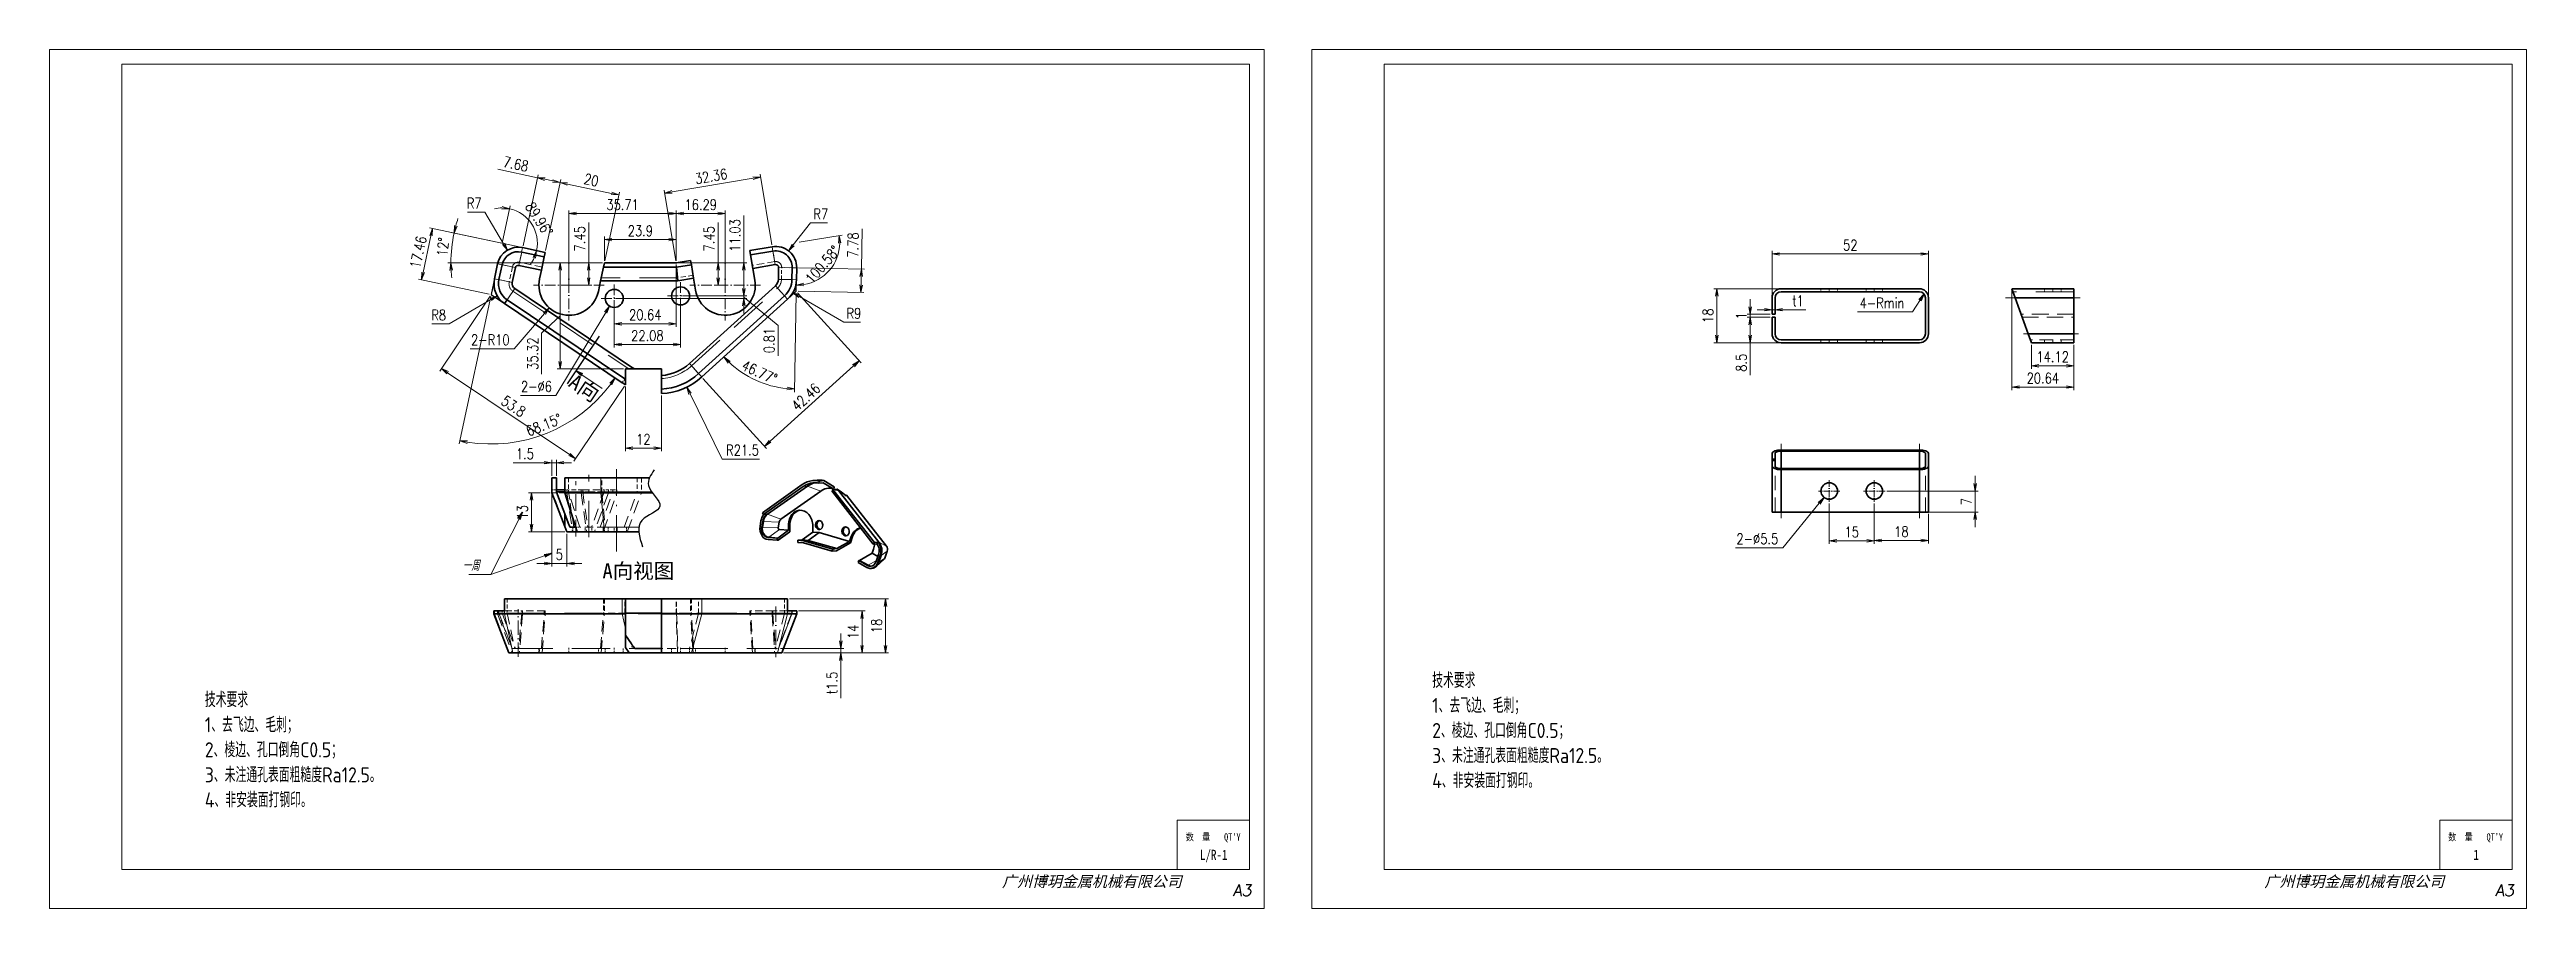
# Model space of a CAD drawing. Header units: millimetres. Extents: x 947 to 8432, y 980 to 2342.
# Drawn here: x 1200 to 2024, y 1550 to 1836 of the extents above; entities that cross this region are included whole.
import ezdxf
from ezdxf.enums import TextEntityAlignment as Align

# ---------------------------------------------------------------- set-up
doc = ezdxf.new("R2010")
doc.units = ezdxf.units.MM
for name, pattern in [('AM_ISO02W050x2', [3.75, 3, -0.75]), ('AM_ISO08W050x2', [9, 6, -0.75, 1.5, -0.75]), ('DASHDOT', [18.5, 12, -3, 0.5, -3]), ('DASHED', [19.05, 12.7, -6.35])]:
    doc.linetypes.add(name, pattern=pattern)
doc.layers.add('DIM', color=3, linetype='Continuous')
for name, color, linetype, lineweight in [('中心线', 2, 'AM_ISO08W050x2', 18), ('图框BY', 7, 'Continuous', 0), ('标注线', 3, 'Continuous', 18), ('粗实线', 7, 'Continuous', 35), ('虚线', 1, 'AM_ISO02W050x2', 18)]:
    doc.layers.add(name, color=color, linetype=linetype, lineweight=lineweight)
doc.styles.add('DIM', font='romans.shx', dxfattribs={"width": 0.8, "bigfont": 'bigfont.shx'})
doc.styles.add('STYLE1', font='')
doc.styles.add('国标', font='simfang.ttf', dxfattribs={"width": 0.8})
doc.styles.add('宋体', font='')
doc.styles.add('机械长仿宋', font='gbenor.shx', dxfattribs={"height": 1, "bigfont": 'gbcbig.shx'})
doc.styles.add('标题字', font='romand.shx', dxfattribs={"oblique": 10, "bigfont": 'bigfont.shx'})
doc.styles.get('STYLE1').set_extended_font_data('SimSun')
doc.styles.get('宋体').set_extended_font_data('SimSun')
doc.dimstyles.new('XR 1-1', dxfattribs={"dimtxt": 3.5, "dimasz": 2.5, "dimexe": 1, "dimexo": 0.625, "dimgap": 1.2, "dimtad": 1, "dimtoh": 1, "dimdsep": 46, "dimtxsty": 'DIM', "dimblk": 'OPEN', "dimcen": 0, "dimclrd": 8, "dimclre": 8, "dimclrt": 2, "dimazin": 2, "dimtfac": 0.5, "dimtmove": 0, "dimatfit": 3, "dimldrblk": 'OPEN', "dimfxl": 1, "dimtolj": 2, "dimlwd": 18, "dimlwe": 18, "dimarcsym": 0})
doc.dimstyles.new('XR 1-1$0', dxfattribs={"dimtxt": 3.5, "dimasz": 2.5, "dimexe": 1, "dimexo": 0.625, "dimgap": 1.2, "dimtad": 1, "dimzin": 9, "dimdsep": 46, "dimtxsty": 'DIM', "dimblk": 'OPEN', "dimcen": 0, "dimclrd": 8, "dimclre": 8, "dimclrt": 2, "dimazin": 2, "dimtfac": 0.5, "dimtmove": 0, "dimatfit": 3, "dimldrblk": 'OPEN', "dimfxl": 1, "dimtolj": 2, "dimlwd": 18, "dimlwe": 18, "dimarcsym": 0})
doc.dimstyles.new('XR 1-1$3', dxfattribs={"dimtxt": 3.5, "dimasz": 2.5, "dimexe": 1, "dimexo": 0.625, "dimgap": 1.2, "dimtad": 1, "dimtoh": 1, "dimdsep": 46, "dimtxsty": 'DIM', "dimblk": 'OPEN', "dimcen": 0, "dimclrd": 8, "dimclre": 8, "dimclrt": 2, "dimazin": 2, "dimtfac": 0.5, "dimtofl": 0, "dimtmove": 0, "dimatfit": 3, "dimldrblk": 'OPEN', "dimfxl": 1, "dimtolj": 2, "dimlwd": 18, "dimlwe": 18, "dimarcsym": 0})
doc.dimstyles.new('XR 1-1$4', dxfattribs={"dimtxt": 3.5, "dimasz": 2.5, "dimexe": 1, "dimexo": 0.625, "dimgap": 1.2, "dimtad": 1, "dimtoh": 1, "dimdsep": 46, "dimtxsty": 'DIM', "dimblk": 'OPEN', "dimcen": 0, "dimclrd": 8, "dimclre": 8, "dimclrt": 2, "dimazin": 2, "dimtfac": 0.5, "dimtofl": 0, "dimtmove": 0, "dimatfit": 3, "dimldrblk": 'OPEN', "dimfxl": 1, "dimtolj": 2, "dimlwd": 18, "dimlwe": 18, "dimarcsym": 0})

msp = doc.modelspace()

# ---------------------------------------------------------------- texts
at = {"layer": 'DIM', "insert": (1375.07, 1728.064), "char_height": 5, "width": 23.3732, "attachment_point": 1, "rotation": 326.14019, "style": '宋体'}
msp.add_mtext('{\\C4;A向}', dxfattribs=at)
at = {"layer": 'DIM', "color": 2, "insert": (1343.097, 1662.285), "char_height": 3.5, "width": 15.1608, "attachment_point": 9, "style": 'DIM'}
msp.add_mtext('{\\Fgbeitc,gbcbig|c134;一周}', dxfattribs=at)
at = {"layer": 'DIM', "insert": (1383.964, 1664.787), "char_height": 5, "width": 63.52906, "attachment_point": 1, "style": '宋体'}
msp.add_mtext('{\\C4;A向视图}', dxfattribs=at)
at = {"layer": '图框BY', "style": '国标', "width": 0.8}
for s, p in [('数  量', (1578.01, 1572.577)), ("QT'Y ", (1590.76, 1572.577)), ('数  量', (1998.01, 1572.577)), ("QT'Y ", (2010.76, 1572.577))]:
    msp.add_text(s, height=2.4051, dxfattribs=at).set_placement(p)
for s, height, p in [('L/R-1', 3.3671, (1587.318, 1566.163)), ('1', 3.367, (2007.318, 1566.163))]:
    msp.add_text(s, height=height, dxfattribs=at).set_placement(p, align=Align.CENTER)
at = {"layer": '图框BY', "lineweight": -3, "style": 'STYLE1', "oblique": 15}
for p in [(1516.861, 1557.147), (1936.861, 1557.147)]:
    msp.add_text('广州博玥金属机械有限公司', height=3.6557, dxfattribs=at).set_placement(p)
at = {"layer": '图框BY', "style": '标题字', "oblique": 10}
for p in [(1596.755, 1556.025), (2016.755, 1556.025)]:
    msp.add_text('A3', height=3.8481, dxfattribs=at).set_placement(p, align=Align.MIDDLE)
at = {"layer": '标注线', "color": 2, "insert": (1817.076, 1749.66), "char_height": 3.5, "attachment_point": 9, "style": 'DIM'}
msp.add_mtext('\\A2;4-Rmin', dxfattribs=at)
at = {"layer": '标注线', "color": 2, "char_height": 5, "width": 114.82461, "attachment_point": 7, "style": '机械长仿宋'}
for insert in [(1660, 1590), (1251.671, 1583.578)]:
    msp.add_mtext('\\A2;技术要求\\P1、去飞边、毛刺；\\P2、棱边、孔口倒角C0.5；\\P3、未注通孔表面粗糙度Ra12.5。\\P4、非安装面打钢印。', dxfattribs=dict(at, insert=insert))

# ---------------------------------------------------------------- blocks, each defined once
blk = doc.blocks.new('_Open')
at = {"color": 0, "linetype": 'ByBlock', "lineweight": -2}
for p, q in [((-1, 0.17), (0, 0)), ((-1, -0.17), (0, 0)), ((0, 0), (-1, 0))]:
    blk.add_line(p, q, dxfattribs=at)
blk = doc.blocks.new('*D65')
at = {"layer": 'DIM', "color": 8, "lineweight": 18, "transparency": 16777216}
for p, q in [((1463.29, 1639), (1463.29, 1641.5)), ((1443.14, 1636.5), (1464.29, 1636.5)), ((1444.2, 1635), (1464.29, 1635)), ((1463.29, 1636.5), (1463.29, 1635)), ((1463.29, 1632.5), (1463.29, 1620))]:
    blk.add_line(p, q, dxfattribs=at)
at = {"layer": 'DIM', "color": 8, "lineweight": 18, "transparency": 16777216, "xscale": 2.5, "yscale": 2.5, "zscale": 2.5}
for p, rotation in [((1463.29, 1636.5), 270), ((1463.29, 1635), 90)]:
    blk.add_blockref('_Open', p, dxfattribs=dict(at, rotation=rotation))
at = {"layer": 'DIM', "color": 2, "transparency": 16777216, "insert": (1460.34, 1625), "char_height": 3.5, "attachment_point": 5, "rotation": 90, "style": 'DIM'}
blk.add_mtext('\\A2;t1.5', dxfattribs=at)
blk = doc.blocks.new('*D66')
at = {"layer": 'DIM', "color": 8, "lineweight": 18, "transparency": 16777216}
for p, q in [((1446.17, 1653), (1479.15, 1653)), ((1478.15, 1637.5), (1478.15, 1650.5)), ((1444.2, 1635), (1479.15, 1635))]:
    blk.add_line(p, q, dxfattribs=at)
at = {"layer": 'DIM', "color": 8, "lineweight": 18, "transparency": 16777216, "xscale": 2.5, "yscale": 2.5, "zscale": 2.5}
for p, rotation in [((1478.15, 1653), 90), ((1478.15, 1635), 270)]:
    blk.add_blockref('_Open', p, dxfattribs=dict(at, rotation=rotation))
at = {"layer": 'DIM', "color": 2, "transparency": 16777216, "insert": (1475.2, 1644), "char_height": 3.5, "attachment_point": 5, "rotation": 90, "style": 'DIM'}
blk.add_mtext('\\A2;18', dxfattribs=at)
blk = doc.blocks.new('*D67')
at = {"layer": 'DIM', "color": 8, "lineweight": 18, "transparency": 16777216}
for p, q in [((1449.13, 1649), (1471.3, 1649)), ((1470.3, 1637.5), (1470.3, 1646.5)), ((1444.2, 1635), (1471.3, 1635))]:
    blk.add_line(p, q, dxfattribs=at)
at = {"layer": 'DIM', "color": 8, "lineweight": 18, "transparency": 16777216, "xscale": 2.5, "yscale": 2.5, "zscale": 2.5}
for p, rotation in [((1470.3, 1649), 90), ((1470.3, 1635), 270)]:
    blk.add_blockref('_Open', p, dxfattribs=dict(at, rotation=rotation))
at = {"layer": 'DIM', "color": 2, "transparency": 16777216, "insert": (1467.35, 1642), "char_height": 3.5, "attachment_point": 5, "rotation": 90, "style": 'DIM'}
blk.add_mtext('\\A2;14', dxfattribs=at)
blk = doc.blocks.new('*D68')
at = {"layer": 'DIM', "color": 8, "lineweight": 18, "transparency": 16777216}
for p, q in [((1384.61, 1765.41), (1384.61, 1773.48)), ((1387.11, 1772.48), (1406.01, 1772.48)), ((1408.51, 1765.41), (1408.51, 1773.48))]:
    blk.add_line(p, q, dxfattribs=at)
at = {"layer": 'DIM', "color": 8, "lineweight": 18, "transparency": 16777216, "xscale": 2.5, "yscale": 2.5, "zscale": 2.5, "rotation": 180}
blk.add_blockref('_Open', (1384.61, 1772.48), dxfattribs=at)
at = {"layer": 'DIM', "color": 8, "lineweight": 18, "transparency": 16777216, "xscale": 2.5, "yscale": 2.5, "zscale": 2.5}
blk.add_blockref('_Open', (1408.51, 1772.48), dxfattribs=at)
at = {"layer": 'DIM', "color": 2, "transparency": 16777216, "insert": (1396.56, 1775.43), "char_height": 3.5, "attachment_point": 5, "style": 'DIM'}
blk.add_mtext('\\A2;23.9', dxfattribs=at)
blk = doc.blocks.new('*D69')
at = {"layer": 'DIM', "color": 8, "lineweight": 18, "transparency": 16777216}
for p, q in [((1408.41, 1765.4), (1404.47, 1788.96)), ((1407.1, 1788.39), (1434.08, 1792.9)), ((1440.32, 1770.74), (1436.38, 1794.3))]:
    blk.add_line(p, q, dxfattribs=at)
at = {"layer": 'DIM', "color": 8, "lineweight": 18, "transparency": 16777216, "xscale": 2.5, "yscale": 2.5, "zscale": 2.5}
for p, rotation in [((1404.63, 1787.98), 189.5000129895471), ((1436.54, 1793.32), 9.500012989547178)]:
    blk.add_blockref('_Open', p, dxfattribs=dict(at, rotation=rotation))
at = {"layer": 'DIM', "color": 2, "transparency": 16777216, "insert": (1420.1, 1793.56), "char_height": 3.5, "attachment_point": 5, "rotation": 9.50001, "style": 'DIM'}
blk.add_mtext('\\A2;32.36', dxfattribs=at)
blk = doc.blocks.new('*D70')
at = {"layer": 'DIM', "color": 8, "lineweight": 18, "transparency": 16777216}
for p, q in [((1365.03, 1768.84), (1370.05, 1792.48)), ((1386.96, 1787.87), (1372.29, 1790.99)), ((1384.74, 1765.4), (1389.62, 1788.33))]:
    blk.add_line(p, q, dxfattribs=at)
at = {"layer": 'DIM', "color": 8, "lineweight": 18, "transparency": 16777216, "xscale": 2.5, "yscale": 2.5, "zscale": 2.5}
for p, rotation in [((1369.84, 1791.5), 168.0021416283439), ((1389.41, 1787.35), 348.002141628344)]:
    blk.add_blockref('_Open', p, dxfattribs=dict(at, rotation=rotation))
at = {"layer": 'DIM', "color": 2, "transparency": 16777216, "insert": (1380.24, 1792.31), "char_height": 3.5, "attachment_point": 5, "rotation": 348.00214, "style": 'DIM'}
blk.add_mtext('\\A2;20', dxfattribs=at)
blk = doc.blocks.new('*D71')
at = {"layer": 'DIM', "color": 8, "lineweight": 18, "transparency": 16777216}
for p, q in [((1362.33, 1793.1), (1349.19, 1795.89)), ((1357.52, 1770.44), (1362.54, 1794.08)), ((1367.4, 1792.02), (1364.78, 1792.58)), ((1365.03, 1768.84), (1370.05, 1792.48))]:
    blk.add_line(p, q, dxfattribs=at)
at = {"layer": 'DIM', "color": 8, "lineweight": 18, "transparency": 16777216, "xscale": 2.5, "yscale": 2.5, "zscale": 2.5}
for p, rotation in [((1362.33, 1793.1), 168.0000129852935), ((1369.85, 1791.5), 348.0000129852936)]:
    blk.add_blockref('_Open', p, dxfattribs=dict(at, rotation=rotation))
at = {"layer": 'DIM', "color": 2, "transparency": 16777216, "insert": (1355.16, 1797.64), "char_height": 3.5, "attachment_point": 5, "rotation": 348.00001, "style": 'DIM'}
blk.add_mtext('\\A2;7.68', dxfattribs=at)
blk = doc.blocks.new('*D72')
at = {"layer": 'DIM', "color": 8, "lineweight": 18, "transparency": 16777216}
for p, q in [((1326.88, 1773.78), (1324.28, 1761.59)), ((1356.78, 1769.96), (1326.43, 1776.44)), ((1346.29, 1754.34), (1322.78, 1759.36))]:
    blk.add_line(p, q, dxfattribs=at)
at = {"layer": 'DIM', "color": 8, "lineweight": 18, "transparency": 16777216, "xscale": 2.5, "yscale": 2.5, "zscale": 2.5}
for p, rotation in [((1327.41, 1776.23), 77.95586985136612), ((1323.76, 1759.15), 257.9558698513662)]:
    blk.add_blockref('_Open', p, dxfattribs=dict(at, rotation=rotation))
at = {"layer": 'DIM', "color": 2, "transparency": 16777216, "insert": (1322.7, 1768.3), "char_height": 3.5, "attachment_point": 5, "rotation": 77.95587, "style": 'DIM'}
blk.add_mtext('\\A2;17.46', dxfattribs=at)
blk = doc.blocks.new('*D73')
at = {"layer": 'DIM', "color": 8, "lineweight": 18, "transparency": 16777216}
for p, q in [((1346.55, 1753.69), (1329.82, 1728.78)), ((1372.96, 1701), (1332.45, 1728.21)), ((1391.23, 1723.72), (1374.48, 1698.78))]:
    blk.add_line(p, q, dxfattribs=at)
at = {"layer": 'DIM', "color": 8, "lineweight": 18, "transparency": 16777216, "xscale": 2.5, "yscale": 2.5, "zscale": 2.5}
for p, rotation in [((1330.38, 1729.61), 146.1086181091993), ((1375.03, 1699.61), 326.1086181091993)]:
    blk.add_blockref('_Open', p, dxfattribs=dict(at, rotation=rotation))
at = {"layer": 'DIM', "color": 2, "transparency": 16777216, "insert": (1354.35, 1717.06), "char_height": 3.5, "attachment_point": 5, "rotation": 326.10862, "style": 'DIM'}
blk.add_mtext('\\A2;53.8', dxfattribs=at)
blk = doc.blocks.new('*D74')
at = {"layer": 'DIM', "color": 8, "lineweight": 18, "transparency": 16777216}
for p, q in [((1391.58, 1723.61), (1391.58, 1702.09)), ((1403.58, 1720.63), (1403.58, 1702.09)), ((1394.08, 1703.09), (1401.08, 1703.09))]:
    blk.add_line(p, q, dxfattribs=at)
at = {"layer": 'DIM', "color": 8, "lineweight": 18, "transparency": 16777216, "xscale": 2.5, "yscale": 2.5, "zscale": 2.5, "rotation": 180}
blk.add_blockref('_Open', (1391.58, 1703.09), dxfattribs=at)
at = {"layer": 'DIM', "color": 8, "lineweight": 18, "transparency": 16777216, "xscale": 2.5, "yscale": 2.5, "zscale": 2.5}
blk.add_blockref('_Open', (1403.58, 1703.09), dxfattribs=at)
at = {"layer": 'DIM', "color": 2, "transparency": 16777216, "insert": (1397.58, 1706.04), "char_height": 3.5, "attachment_point": 5, "style": 'DIM'}
blk.add_mtext('\\A2;12', dxfattribs=at)
blk = doc.blocks.new('*D75')
at = {"layer": 'DIM', "color": 8, "lineweight": 18, "transparency": 16777216}
for p, q in [((1448.85, 1754.84), (1470, 1731.47)), ((1439.7, 1705.4), (1467.48, 1730.53)), ((1417.39, 1726.33), (1438.52, 1702.98))]:
    blk.add_line(p, q, dxfattribs=at)
at = {"layer": 'DIM', "color": 8, "lineweight": 18, "transparency": 16777216, "xscale": 2.5, "yscale": 2.5, "zscale": 2.5}
for p, rotation in [((1469.33, 1732.21), 42.14517092177753), ((1437.85, 1703.72), 222.1451709217775)]:
    blk.add_blockref('_Open', p, dxfattribs=dict(at, rotation=rotation))
at = {"layer": 'DIM', "color": 2, "transparency": 16777216, "insert": (1451.61, 1720.15), "char_height": 3.5, "attachment_point": 5, "rotation": 42.14517, "style": 'DIM'}
blk.add_mtext('\\A2;42.46', dxfattribs=at)
blk = doc.blocks.new('*D76')
at = {"layer": 'DIM', "color": 8, "lineweight": 18, "transparency": 16777216}
for p, q in [((1470.1, 1762.68), (1470.36, 1776.11)), ((1449.06, 1755.29), (1470.95, 1754.88)), ((1449.2, 1763.08), (1471.1, 1762.66)), ((1470, 1757.4), (1470.05, 1760.18))]:
    blk.add_line(p, q, dxfattribs=at)
at = {"layer": 'DIM', "color": 8, "lineweight": 18, "transparency": 16777216, "xscale": 2.5, "yscale": 2.5, "zscale": 2.5}
for p, rotation in [((1469.95, 1754.9), 268.918035859774), ((1470.1, 1762.68), 88.91803585977397)]:
    blk.add_blockref('_Open', p, dxfattribs=dict(at, rotation=rotation))
at = {"layer": 'DIM', "color": 2, "transparency": 16777216, "insert": (1467.3, 1770.7), "char_height": 3.5, "attachment_point": 5, "rotation": 88.91804, "style": 'DIM'}
blk.add_mtext('\\A2;7.78', dxfattribs=at)
blk = doc.blocks.new('*D77')
at = {"layer": 'DIM', "color": 8, "lineweight": 18, "transparency": 16777216}
for p, q in [((1408.51, 1765.41), (1408.51, 1782.18)), ((1411.01, 1781.18), (1422.31, 1781.18)), ((1424.81, 1757.96), (1424.81, 1782.18))]:
    blk.add_line(p, q, dxfattribs=at)
at = {"layer": 'DIM', "color": 8, "lineweight": 18, "transparency": 16777216, "xscale": 2.5, "yscale": 2.5, "zscale": 2.5, "rotation": 180}
blk.add_blockref('_Open', (1408.51, 1781.18), dxfattribs=at)
at = {"layer": 'DIM', "color": 8, "lineweight": 18, "transparency": 16777216, "xscale": 2.5, "yscale": 2.5, "zscale": 2.5}
blk.add_blockref('_Open', (1424.81, 1781.18), dxfattribs=at)
at = {"layer": 'DIM', "color": 2, "transparency": 16777216, "insert": (1416.66, 1784.13), "char_height": 3.5, "attachment_point": 5, "style": 'DIM'}
blk.add_mtext('\\A2;16.29', dxfattribs=at)
blk = doc.blocks.new('*D78')
at = {"layer": 'DIM', "color": 8, "lineweight": 18, "transparency": 16777216}
for p, q in [((1372.81, 1757.96), (1372.81, 1782.18)), ((1406.01, 1781.18), (1375.31, 1781.18)), ((1408.51, 1765.41), (1408.51, 1782.18))]:
    blk.add_line(p, q, dxfattribs=at)
at = {"layer": 'DIM', "color": 8, "lineweight": 18, "transparency": 16777216, "xscale": 2.5, "yscale": 2.5, "zscale": 2.5, "rotation": 180}
blk.add_blockref('_Open', (1372.81, 1781.18), dxfattribs=at)
at = {"layer": 'DIM', "color": 8, "lineweight": 18, "transparency": 16777216, "xscale": 2.5, "yscale": 2.5, "zscale": 2.5}
blk.add_blockref('_Open', (1408.51, 1781.18), dxfattribs=at)
at = {"layer": 'DIM', "color": 2, "transparency": 16777216, "insert": (1390.66, 1784.13), "char_height": 3.5, "attachment_point": 5, "style": 'DIM'}
blk.add_mtext('\\A2;35.71', dxfattribs=at)
blk = doc.blocks.new('*D79')
at = {"layer": 'DIM', "color": 8, "lineweight": 18, "transparency": 16777216}
for p, q in [((1379.38, 1764.78), (1379.38, 1778.22)), ((1383.99, 1764.78), (1378.38, 1764.78)), ((1373.43, 1757.33), (1380.38, 1757.33)), ((1379.38, 1759.83), (1379.38, 1762.28))]:
    blk.add_line(p, q, dxfattribs=at)
at = {"layer": 'DIM', "color": 8, "lineweight": 18, "transparency": 16777216, "xscale": 2.5, "yscale": 2.5, "zscale": 2.5}
for p, rotation in [((1379.38, 1764.78), 90), ((1379.38, 1757.33), 270)]:
    blk.add_blockref('_Open', p, dxfattribs=dict(at, rotation=rotation))
at = {"layer": 'DIM', "color": 2, "transparency": 16777216, "insert": (1376.43, 1772.75), "char_height": 3.5, "attachment_point": 5, "rotation": 90, "style": 'DIM'}
blk.add_mtext('\\A2;7.45', dxfattribs=at)
blk = doc.blocks.new('*D80')
at = {"layer": 'DIM', "color": 8, "lineweight": 18, "transparency": 16777216}
for p, q in [((1422.41, 1764.78), (1422.41, 1778.22)), ((1409.14, 1764.78), (1423.41, 1764.78)), ((1424.18, 1757.33), (1421.41, 1757.33)), ((1422.41, 1759.83), (1422.41, 1762.28))]:
    blk.add_line(p, q, dxfattribs=at)
at = {"layer": 'DIM', "color": 8, "lineweight": 18, "transparency": 16777216, "xscale": 2.5, "yscale": 2.5, "zscale": 2.5}
for p, rotation in [((1422.41, 1764.78), 90), ((1422.41, 1757.33), 270)]:
    blk.add_blockref('_Open', p, dxfattribs=dict(at, rotation=rotation))
at = {"layer": 'DIM', "color": 2, "transparency": 16777216, "insert": (1419.46, 1772.75), "char_height": 3.5, "attachment_point": 5, "rotation": 90, "style": 'DIM'}
blk.add_mtext('\\A2;7.45', dxfattribs=at)
blk = doc.blocks.new('*D81')
at = {"layer": 'DIM', "color": 8, "lineweight": 18, "transparency": 16777216}
for p, q in [((1339.03, 1781.64), (1344.77, 1781.64)), ((1344.77, 1781.64), (1351.05, 1771.13))]:
    blk.add_line(p, q, dxfattribs=at)
at = {"layer": 'DIM', "color": 8, "lineweight": 18, "transparency": 16777216, "xscale": 2.5, "yscale": 2.5, "zscale": 2.5, "rotation": 300.9084696295238}
blk.add_blockref('_Open', (1352.34, 1768.99), dxfattribs=at)
at = {"layer": 'DIM', "color": 2, "transparency": 16777216, "insert": (1341.3, 1784.59), "char_height": 3.5, "attachment_point": 5, "style": 'DIM'}
blk.add_mtext('\\A2;R7', dxfattribs=at)
blk = doc.blocks.new('*D82')
at = {"layer": 'DIM', "color": 8, "lineweight": 18, "transparency": 16777216}
for p, q in [((1453.13, 1778.06), (1447.42, 1770.72)), ((1458.86, 1778.06), (1453.13, 1778.06))]:
    blk.add_line(p, q, dxfattribs=at)
at = {"layer": 'DIM', "color": 8, "lineweight": 18, "transparency": 16777216, "xscale": 2.5, "yscale": 2.5, "zscale": 2.5, "rotation": 232.1039287657338}
blk.add_blockref('_Open', (1445.88, 1768.74), dxfattribs=at)
at = {"layer": 'DIM', "color": 2, "transparency": 16777216, "insert": (1456.59, 1781.01), "char_height": 3.5, "attachment_point": 5, "style": 'DIM'}
blk.add_mtext('\\A2;R7', dxfattribs=at)
blk = doc.blocks.new('*D83')
at = {"layer": 'DIM', "color": 8, "lineweight": 18, "transparency": 16777216}
for p, q in [((1464.21, 1745.04), (1449.46, 1753.57)), ((1469.81, 1745.04), (1464.21, 1745.04))]:
    blk.add_line(p, q, dxfattribs=at)
at = {"layer": 'DIM', "color": 8, "lineweight": 18, "transparency": 16777216, "xscale": 2.5, "yscale": 2.5, "zscale": 2.5, "rotation": 149.950840471366}
blk.add_blockref('_Open', (1447.3, 1754.82), dxfattribs=at)
at = {"layer": 'DIM', "color": 2, "transparency": 16777216, "insert": (1467.61, 1747.99), "char_height": 3.5, "attachment_point": 5, "style": 'DIM'}
blk.add_mtext('\\A2;R9', dxfattribs=at)
blk = doc.blocks.new('*D84')
at = {"layer": 'DIM', "color": 8, "lineweight": 18, "transparency": 16777216}
for p, q in [((1423.76, 1699.51), (1413.12, 1721.19)), ((1436.16, 1699.51), (1423.76, 1699.51))]:
    blk.add_line(p, q, dxfattribs=at)
at = {"layer": 'DIM', "color": 8, "lineweight": 18, "transparency": 16777216, "xscale": 2.5, "yscale": 2.5, "zscale": 2.5, "rotation": 116.1470020276236}
blk.add_blockref('_Open', (1412.01, 1723.43), dxfattribs=at)
at = {"layer": 'DIM', "color": 2, "transparency": 16777216, "insert": (1430.56, 1702.46), "char_height": 3.5, "attachment_point": 5, "style": 'DIM'}
blk.add_mtext('\\A2;R21.5', dxfattribs=at)
blk = doc.blocks.new('*D85')
at = {"layer": 'DIM', "color": 8, "lineweight": 18, "transparency": 16777216}
for p, q in [((1332.93, 1744.48), (1346.78, 1752.55)), ((1327.2, 1744.48), (1332.93, 1744.48))]:
    blk.add_line(p, q, dxfattribs=at)
at = {"layer": 'DIM', "color": 8, "lineweight": 18, "transparency": 16777216, "xscale": 2.5, "yscale": 2.5, "zscale": 2.5, "rotation": 30.2098286223225}
blk.add_blockref('_Open', (1348.94, 1753.81), dxfattribs=at)
at = {"layer": 'DIM', "color": 2, "transparency": 16777216, "insert": (1329.47, 1747.43), "char_height": 3.5, "attachment_point": 5, "style": 'DIM'}
blk.add_mtext('\\A2;R8', dxfattribs=at)
blk = doc.blocks.new('*D86')
at = {"layer": 'DIM', "color": 8, "lineweight": 18, "transparency": 16777216}
for p, q in [((1431, 1764.78), (1431, 1780.48)), ((1409.14, 1764.78), (1432, 1764.78)), ((1431, 1756.25), (1431, 1762.28)), ((1410.58, 1753.75), (1432, 1753.75))]:
    blk.add_line(p, q, dxfattribs=at)
at = {"layer": 'DIM', "color": 8, "lineweight": 18, "transparency": 16777216, "xscale": 2.5, "yscale": 2.5, "zscale": 2.5}
for p, rotation in [((1431, 1764.78), 90), ((1431, 1753.75), 270)]:
    blk.add_blockref('_Open', p, dxfattribs=dict(at, rotation=rotation))
at = {"layer": 'DIM', "color": 2, "transparency": 16777216, "insert": (1428.05, 1773.88), "char_height": 3.5, "attachment_point": 5, "rotation": 90, "style": 'DIM'}
blk.add_mtext('\\A2;11.03', dxfattribs=at)
blk = doc.blocks.new('*D87')
at = {"layer": 'DIM', "color": 8, "lineweight": 18, "transparency": 16777216}
for p, q in [((1431, 1756.25), (1431, 1758.75)), ((1388.5, 1752.94), (1432, 1752.94)), ((1410.58, 1753.75), (1432, 1753.75)), ((1431, 1753.75), (1431, 1752.94)), ((1431, 1753.75), (1431, 1752.94)), ((1431, 1753.35), (1442.36, 1743.97)), ((1431, 1750.44), (1431, 1747.94)), ((1442.36, 1743.97), (1442.36, 1733.84))]:
    blk.add_line(p, q, dxfattribs=at)
at = {"layer": 'DIM', "color": 8, "lineweight": 18, "transparency": 16777216, "xscale": 2.5, "yscale": 2.5, "zscale": 2.5}
for p, rotation in [((1431, 1753.75), 270), ((1431, 1752.94), 90)]:
    blk.add_blockref('_Open', p, dxfattribs=dict(at, rotation=rotation))
at = {"layer": 'DIM', "color": 2, "transparency": 16777216, "insert": (1439.41, 1738.9), "char_height": 3.5, "attachment_point": 5, "rotation": 90, "style": 'DIM'}
blk.add_mtext('\\A2;0.81', dxfattribs=at)
blk = doc.blocks.new('*D88')
at = {"layer": 'DIM', "color": 8, "lineweight": 18, "transparency": 16777216}
for p, q in [((1408.51, 1764.16), (1408.51, 1743.5)), ((1387.87, 1752.32), (1387.87, 1743.5)), ((1406.01, 1744.5), (1390.37, 1744.5))]:
    blk.add_line(p, q, dxfattribs=at)
at = {"layer": 'DIM', "color": 8, "lineweight": 18, "transparency": 16777216, "xscale": 2.5, "yscale": 2.5, "zscale": 2.5, "rotation": 180}
blk.add_blockref('_Open', (1387.87, 1744.5), dxfattribs=at)
at = {"layer": 'DIM', "color": 8, "lineweight": 18, "transparency": 16777216, "xscale": 2.5, "yscale": 2.5, "zscale": 2.5}
blk.add_blockref('_Open', (1408.51, 1744.5), dxfattribs=at)
at = {"layer": 'DIM', "color": 2, "transparency": 16777216, "insert": (1398.19, 1747.45), "char_height": 3.5, "attachment_point": 5, "style": 'DIM'}
blk.add_mtext('\\A2;20.64', dxfattribs=at)
blk = doc.blocks.new('*D89')
at = {"layer": 'DIM', "color": 8, "lineweight": 18, "transparency": 16777216}
for p, q in [((1387.87, 1752.32), (1387.87, 1736.57)), ((1409.95, 1753.13), (1409.95, 1736.57)), ((1390.37, 1737.57), (1407.45, 1737.57))]:
    blk.add_line(p, q, dxfattribs=at)
at = {"layer": 'DIM', "color": 8, "lineweight": 18, "transparency": 16777216, "xscale": 2.5, "yscale": 2.5, "zscale": 2.5, "rotation": 180}
blk.add_blockref('_Open', (1387.87, 1737.57), dxfattribs=at)
at = {"layer": 'DIM', "color": 8, "lineweight": 18, "transparency": 16777216, "xscale": 2.5, "yscale": 2.5, "zscale": 2.5}
blk.add_blockref('_Open', (1409.95, 1737.57), dxfattribs=at)
at = {"layer": 'DIM', "color": 2, "transparency": 16777216, "insert": (1398.91, 1740.52), "char_height": 3.5, "attachment_point": 5, "style": 'DIM'}
blk.add_mtext('\\A2;22.08', dxfattribs=at)
blk = doc.blocks.new('*D90')
at = {"layer": 'DIM', "color": 8, "lineweight": 18, "transparency": 16777216}
for p, q in [((1383.99, 1764.78), (1368.88, 1764.78)), ((1369.88, 1731.97), (1369.88, 1762.28)), ((1369.88, 1747.13), (1363.71, 1741.34)), ((1363.71, 1741.34), (1363.71, 1727.74)), ((1390.96, 1729.47), (1368.88, 1729.47))]:
    blk.add_line(p, q, dxfattribs=at)
at = {"layer": 'DIM', "color": 8, "lineweight": 18, "transparency": 16777216, "xscale": 2.5, "yscale": 2.5, "zscale": 2.5}
for p, rotation in [((1369.88, 1764.78), 90), ((1369.88, 1729.47), 270)]:
    blk.add_blockref('_Open', p, dxfattribs=dict(at, rotation=rotation))
at = {"layer": 'DIM', "color": 2, "transparency": 16777216, "insert": (1360.76, 1734.54), "char_height": 3.5, "attachment_point": 5, "rotation": 90, "style": 'DIM'}
blk.add_mtext('\\A2;35.32', dxfattribs=at)
blk = doc.blocks.new('*D91')
at = {"layer": 'DIM', "color": 8, "lineweight": 18, "transparency": 16777216}
for p, q in [((1354.56, 1736.21), (1364.63, 1747.87)), ((1339.9, 1736.21), (1354.56, 1736.21))]:
    blk.add_line(p, q, dxfattribs=at)
at = {"layer": 'DIM', "color": 8, "lineweight": 18, "transparency": 16777216, "xscale": 2.5, "yscale": 2.5, "zscale": 2.5, "rotation": 49.18316586936919}
blk.add_blockref('_Open', (1366.27, 1749.76), dxfattribs=at)
at = {"layer": 'DIM', "color": 2, "transparency": 16777216, "insert": (1346.63, 1739.16), "char_height": 3.5, "attachment_point": 5, "style": 'DIM'}
blk.add_mtext('\\A2;{\\Fromans,bigfont|c134;2-}R10', dxfattribs=at)
blk = doc.blocks.new('*D92')
at = {"layer": 'DIM', "color": 8, "lineweight": 18, "transparency": 16777216}
for p, q in [((1356.78, 1769.96), (1333.6, 1774.89)), ((1380.5, 1764.78), (1332.54, 1764.78))]:
    blk.add_line(p, q, dxfattribs=at)
for start, end in [(168.00001, 180.00001), (161.97959, 164.9898), (183.01023, 186.02044)]:
    blk.add_arc((1381.13, 1764.78), 47.59, start, end, dxfattribs=at)
at = {"layer": 'DIM', "color": 8, "lineweight": 18, "transparency": 16777216, "xscale": 2.5, "yscale": 2.5, "zscale": 2.5}
for p, rotation in [((1334.58, 1774.68), 256.4949061179341), ((1333.54, 1764.78), 91.50511985427812)]:
    blk.add_blockref('_Open', p, dxfattribs=dict(at, rotation=rotation))
at = {"layer": 'DIM', "color": 2, "transparency": 16777216, "insert": (1330.86, 1770.07), "char_height": 3.5, "attachment_point": 5, "rotation": 84.00001, "style": 'DIM'}
blk.add_mtext('\\A2;12°', dxfattribs=at)
blk = doc.blocks.new('*D93')
at = {"layer": 'DIM', "color": 8, "lineweight": 18, "transparency": 16777216}
blk.add_line((1350.68, 1771.9), (1353.21, 1783.76), dxfattribs=at)
for start, end in [(90.16173, 102.36759), (348.00001, 77.95587), (323.5883, 335.79415)]:
    blk.add_arc((1350.55, 1771.28), 11.76, start, end, dxfattribs=at)
at = {"layer": 'DIM', "color": 8, "lineweight": 18, "transparency": 16777216, "xscale": 2.5, "yscale": 2.5, "zscale": 2.5}
for p, rotation in [((1353, 1782.78), 354.0587989120045), ((1362.05, 1768.84), 71.89708392400131)]:
    blk.add_blockref('_Open', p, dxfattribs=dict(at, rotation=rotation))
at = {"layer": 'DIM', "color": 2, "transparency": 16777216, "insert": (1362.88, 1779.29), "char_height": 3.5, "attachment_point": 5, "rotation": 302.97794, "style": 'DIM'}
blk.add_mtext('\\A2;89.96°', dxfattribs=at)
blk = doc.blocks.new('*D94')
at = {"layer": 'DIM', "color": 8, "lineweight": 18, "transparency": 16777216}
blk.add_line((1346.77, 1753.6), (1336.32, 1704.61), dxfattribs=at)
blk.add_arc((1346.9, 1754.21), 49.71, 260.83748, 323.22701, dxfattribs=at)
at = {"layer": 'DIM', "color": 8, "lineweight": 18, "transparency": 16777216, "xscale": 2.5, "yscale": 2.5, "zscale": 2.5}
for p, rotation in [((1388.17, 1726.49), 54.66781244018051), ((1336.53, 1705.59), 169.3966755201062)]:
    blk.add_blockref('_Open', p, dxfattribs=dict(at, rotation=rotation))
at = {"layer": 'DIM', "color": 2, "transparency": 16777216, "insert": (1364.45, 1710.86), "char_height": 3.5, "attachment_point": 5, "rotation": 22.03224, "style": 'DIM'}
blk.add_mtext('\\A2;68.15°', dxfattribs=at)
blk = doc.blocks.new('*D95')
at = {"layer": 'DIM', "color": 8, "lineweight": 18, "transparency": 16777216}
for p, q in [((1449.35, 1771.62), (1463.68, 1774.02)), ((1448.49, 1758.54), (1448.45, 1756.37))]:
    blk.add_line(p, q, dxfattribs=at)
blk.add_arc((1448.74, 1771.52), 14.15, 279.05372, 359.36433, dxfattribs=at)
at = {"layer": 'DIM', "color": 8, "lineweight": 18, "transparency": 16777216, "xscale": 2.5, "yscale": 2.5, "zscale": 2.5}
for p, rotation in [((1462.69, 1773.85), 94.43217251256377), ((1448.47, 1757.37), 183.9858763359392)]:
    blk.add_blockref('_Open', p, dxfattribs=dict(at, rotation=rotation))
at = {"layer": 'DIM', "color": 2, "transparency": 16777216, "insert": (1457.22, 1764.2), "char_height": 3.5, "attachment_point": 5, "rotation": 49.20902, "style": 'DIM'}
blk.add_mtext('\\A2;100.58°', dxfattribs=at)
blk = doc.blocks.new('*D96')
at = {"layer": 'DIM', "color": 8, "lineweight": 18, "transparency": 16777216}
blk.add_line((1448.42, 1754.64), (1447.8, 1721.8), dxfattribs=at)
blk.add_arc((1448.43, 1755.27), 32.48, 226.55673, 264.50647, dxfattribs=at)
at = {"layer": 'DIM', "color": 8, "lineweight": 18, "transparency": 16777216, "xscale": 2.5, "yscale": 2.5, "zscale": 2.5}
for p, rotation in [((1424.35, 1733.48), 134.3509518274413), ((1447.82, 1722.8), 356.7122549530488)]:
    blk.add_blockref('_Open', p, dxfattribs=dict(at, rotation=rotation))
at = {"layer": 'DIM', "color": 2, "transparency": 16777216, "insert": (1436.2, 1728.39), "char_height": 3.5, "attachment_point": 5, "rotation": 335.5316, "style": 'DIM'}
blk.add_mtext('\\A2;46.77°', dxfattribs=at)
blk = doc.blocks.new('*D97')
at = {"layer": 'DIM', "color": 8, "lineweight": 18, "transparency": 16777216}
for p, q in [((1368.45, 1720.66), (1385.04, 1748.23)), ((1356.72, 1720.66), (1368.45, 1720.66))]:
    blk.add_line(p, q, dxfattribs=at)
at = {"layer": 'DIM', "color": 8, "lineweight": 18, "transparency": 16777216, "xscale": 2.5, "yscale": 2.5, "zscale": 2.5, "rotation": 58.97596325738324}
blk.add_blockref('_Open', (1386.32, 1750.37), dxfattribs=at)
at = {"layer": 'DIM', "color": 2, "transparency": 16777216, "insert": (1361.99, 1723.61), "char_height": 3.5, "attachment_point": 5, "style": 'DIM'}
blk.add_mtext('\\A2;2-%%c6', dxfattribs=at)
blk = doc.blocks.new('*D98')
at = {"layer": 'DIM', "color": 8, "lineweight": 18, "transparency": 16777216}
for p, q in [((1366.5, 1688.29), (1359.32, 1688.29)), ((1360.32, 1677.79), (1360.32, 1685.79)), ((1371.48, 1675.29), (1359.32, 1675.29))]:
    blk.add_line(p, q, dxfattribs=at)
at = {"layer": 'DIM', "color": 8, "lineweight": 18, "transparency": 16777216, "xscale": 2.5, "yscale": 2.5, "zscale": 2.5}
for p, rotation in [((1360.32, 1688.29), 90), ((1360.32, 1675.29), 270)]:
    blk.add_blockref('_Open', p, dxfattribs=dict(at, rotation=rotation))
at = {"layer": 'DIM', "color": 2, "transparency": 16777216, "insert": (1357.37, 1681.79), "char_height": 3.5, "attachment_point": 5, "rotation": 90, "style": 'DIM'}
blk.add_mtext('\\A2;13', dxfattribs=at)
blk = doc.blocks.new('*D99')
at = {"layer": 'DIM', "color": 8, "lineweight": 18, "transparency": 16777216}
for p, q in [((1367.11, 1687.66), (1367.11, 1663.77)), ((1372.11, 1674.66), (1372.11, 1663.77)), ((1364.61, 1664.77), (1362.11, 1664.77)), ((1372.11, 1664.77), (1367.11, 1664.77)), ((1374.61, 1664.77), (1377.11, 1664.77))]:
    blk.add_line(p, q, dxfattribs=at)
at = {"layer": 'DIM', "color": 8, "lineweight": 18, "transparency": 16777216, "xscale": 2.5, "yscale": 2.5, "zscale": 2.5}
blk.add_blockref('_Open', (1367.11, 1664.77), dxfattribs=at)
at = {"layer": 'DIM', "color": 8, "lineweight": 18, "transparency": 16777216, "xscale": 2.5, "yscale": 2.5, "zscale": 2.5, "rotation": 180}
blk.add_blockref('_Open', (1372.11, 1664.77), dxfattribs=at)
at = {"layer": 'DIM', "color": 2, "transparency": 16777216, "insert": (1369.61, 1667.72), "char_height": 3.5, "attachment_point": 5, "style": 'DIM'}
blk.add_mtext('\\A2;5', dxfattribs=at)
blk = doc.blocks.new('*D100')
at = {"layer": 'DIM', "color": 8, "lineweight": 18, "transparency": 16777216}
for p, q in [((1364.61, 1698.28), (1354.24, 1698.28)), ((1367.11, 1693.91), (1367.11, 1699.28)), ((1368.61, 1698.28), (1367.11, 1698.28)), ((1368.61, 1693.91), (1368.61, 1699.28)), ((1371.11, 1698.28), (1373.61, 1698.28))]:
    blk.add_line(p, q, dxfattribs=at)
at = {"layer": 'DIM', "color": 8, "lineweight": 18, "transparency": 16777216, "xscale": 2.5, "yscale": 2.5, "zscale": 2.5}
blk.add_blockref('_Open', (1367.11, 1698.28), dxfattribs=at)
at = {"layer": 'DIM', "color": 8, "lineweight": 18, "transparency": 16777216, "xscale": 2.5, "yscale": 2.5, "zscale": 2.5, "rotation": 180}
blk.add_blockref('_Open', (1368.61, 1698.28), dxfattribs=at)
at = {"layer": 'DIM', "color": 2, "transparency": 16777216, "insert": (1358.17, 1701.23), "char_height": 3.5, "attachment_point": 5, "style": 'DIM'}
blk.add_mtext('\\A2;1.5', dxfattribs=at)
blk = doc.blocks.new('*D101')
at = {"layer": '标注线', "color": 8, "lineweight": 18, "transparency": 16777216}
for p, q in [((1773.09, 1751.79), (1773.09, 1768.71)), ((1775.59, 1767.71), (1822.59, 1767.71)), ((1825.09, 1751.79), (1825.09, 1768.71))]:
    blk.add_line(p, q, dxfattribs=at)
at = {"layer": '标注线', "color": 8, "lineweight": 18, "transparency": 16777216, "xscale": 2.5, "yscale": 2.5, "zscale": 2.5, "rotation": 180}
blk.add_blockref('_Open', (1773.09, 1767.71), dxfattribs=at)
at = {"layer": '标注线', "color": 8, "lineweight": 18, "transparency": 16777216, "xscale": 2.5, "yscale": 2.5, "zscale": 2.5}
blk.add_blockref('_Open', (1825.09, 1767.71), dxfattribs=at)
at = {"layer": '标注线', "color": 2, "transparency": 16777216, "insert": (1799.09, 1770.66), "char_height": 3.5, "attachment_point": 5, "style": 'DIM'}
blk.add_mtext('\\A2;52', dxfattribs=at)
blk = doc.blocks.new('*D102')
at = {"layer": '标注线', "color": 8, "lineweight": 18, "transparency": 16777216}
for p, q in [((1777.52, 1756.16), (1753.7, 1756.16)), ((1754.7, 1753.66), (1754.7, 1740.66)), ((1777.52, 1738.16), (1753.7, 1738.16))]:
    blk.add_line(p, q, dxfattribs=at)
at = {"layer": '标注线', "color": 8, "lineweight": 18, "transparency": 16777216, "xscale": 2.5, "yscale": 2.5, "zscale": 2.5}
for p, rotation in [((1754.7, 1756.16), 90), ((1754.7, 1738.16), 270)]:
    blk.add_blockref('_Open', p, dxfattribs=dict(at, rotation=rotation))
at = {"layer": '标注线', "color": 2, "transparency": 16777216, "insert": (1751.75, 1747.16), "char_height": 3.5, "attachment_point": 5, "rotation": 90, "style": 'DIM'}
blk.add_mtext('\\A2;18', dxfattribs=at)
blk = doc.blocks.new('*D103')
at = {"layer": '标注线', "color": 8, "lineweight": 18, "transparency": 16777216}
for p, q in [((1859.37, 1737.54), (1859.37, 1729.54)), ((1861.87, 1730.54), (1870.98, 1730.54)), ((1873.48, 1737.54), (1873.48, 1729.54))]:
    blk.add_line(p, q, dxfattribs=at)
at = {"layer": '标注线', "color": 8, "lineweight": 18, "transparency": 16777216, "xscale": 2.5, "yscale": 2.5, "zscale": 2.5, "rotation": 180}
blk.add_blockref('_Open', (1859.37, 1730.54), dxfattribs=at)
at = {"layer": '标注线', "color": 8, "lineweight": 18, "transparency": 16777216, "xscale": 2.5, "yscale": 2.5, "zscale": 2.5}
blk.add_blockref('_Open', (1873.48, 1730.54), dxfattribs=at)
at = {"layer": '标注线', "color": 2, "transparency": 16777216, "insert": (1866.42, 1733.49), "char_height": 3.5, "attachment_point": 5, "style": 'DIM'}
blk.add_mtext('\\A2;14.12', dxfattribs=at)
blk = doc.blocks.new('*D104')
at = {"layer": '标注线', "color": 8, "lineweight": 18, "transparency": 16777216}
for p, q in [((1852.84, 1755.54), (1852.84, 1722.45)), ((1873.48, 1737.54), (1873.48, 1722.45)), ((1870.98, 1723.45), (1855.34, 1723.45))]:
    blk.add_line(p, q, dxfattribs=at)
at = {"layer": '标注线', "color": 8, "lineweight": 18, "transparency": 16777216, "xscale": 2.5, "yscale": 2.5, "zscale": 2.5, "rotation": 180}
blk.add_blockref('_Open', (1852.84, 1723.45), dxfattribs=at)
at = {"layer": '标注线', "color": 8, "lineweight": 18, "transparency": 16777216, "xscale": 2.5, "yscale": 2.5, "zscale": 2.5}
blk.add_blockref('_Open', (1873.48, 1723.45), dxfattribs=at)
at = {"layer": '标注线', "color": 2, "transparency": 16777216, "insert": (1863.16, 1726.4), "char_height": 3.5, "attachment_point": 5, "style": 'DIM'}
blk.add_mtext('\\A2;20.64', dxfattribs=at)
blk = doc.blocks.new('*D105')
at = {"layer": '标注线', "color": 8, "lineweight": 18, "transparency": 16777216}
for p, q in [((1770.59, 1749.18), (1768.09, 1749.18)), ((1773.09, 1749.62), (1773.09, 1750.18)), ((1773.09, 1749.18), (1774.09, 1749.18)), ((1774.09, 1749.62), (1774.09, 1750.18)), ((1776.59, 1749.18), (1784.29, 1749.18))]:
    blk.add_line(p, q, dxfattribs=at)
at = {"layer": '标注线', "color": 8, "lineweight": 18, "transparency": 16777216, "xscale": 2.5, "yscale": 2.5, "zscale": 2.5}
blk.add_blockref('_Open', (1773.09, 1749.18), dxfattribs=at)
at = {"layer": '标注线', "color": 8, "lineweight": 18, "transparency": 16777216, "xscale": 2.5, "yscale": 2.5, "zscale": 2.5, "rotation": 180}
blk.add_blockref('_Open', (1774.09, 1749.18), dxfattribs=at)
at = {"layer": '标注线', "color": 2, "transparency": 16777216, "insert": (1781.69, 1752.13), "char_height": 3.5, "attachment_point": 5, "style": 'DIM'}
blk.add_mtext('\\A2;{\\Fromans,bigfont|c134;t}1', dxfattribs=at)
blk = doc.blocks.new('*D106')
at = {"layer": '标注线', "color": 8, "lineweight": 18, "transparency": 16777216}
for p, q in [((1772.46, 1747.66), (1764.8, 1747.66)), ((1765.8, 1750.16), (1765.8, 1752.66)), ((1765.8, 1747.66), (1765.8, 1746.66)), ((1772.46, 1746.66), (1764.8, 1746.66)), ((1765.8, 1744.16), (1765.8, 1741.66))]:
    blk.add_line(p, q, dxfattribs=at)
at = {"layer": '标注线', "color": 8, "lineweight": 18, "transparency": 16777216, "xscale": 2.5, "yscale": 2.5, "zscale": 2.5}
for p, rotation in [((1765.8, 1747.66), 270), ((1765.8, 1746.66), 90)]:
    blk.add_blockref('_Open', p, dxfattribs=dict(at, rotation=rotation))
at = {"layer": '标注线', "color": 2, "transparency": 16777216, "insert": (1762.85, 1747.16), "char_height": 3.5, "attachment_point": 5, "rotation": 90, "style": 'DIM'}
blk.add_mtext('\\A2;1', dxfattribs=at)
blk = doc.blocks.new('*D107')
at = {"layer": '标注线', "color": 8, "lineweight": 18, "transparency": 16777216}
for p, q in [((1772.46, 1746.66), (1764.81, 1746.66)), ((1765.81, 1744.16), (1765.81, 1740.66)), ((1776.12, 1738.16), (1764.81, 1738.16)), ((1765.81, 1738.16), (1765.81, 1727.39))]:
    blk.add_line(p, q, dxfattribs=at)
at = {"layer": '标注线', "color": 8, "lineweight": 18, "transparency": 16777216, "xscale": 2.5, "yscale": 2.5, "zscale": 2.5}
for p, rotation in [((1765.81, 1746.66), 90), ((1765.81, 1738.16), 270)]:
    blk.add_blockref('_Open', p, dxfattribs=dict(at, rotation=rotation))
at = {"layer": '标注线', "color": 2, "transparency": 16777216, "insert": (1762.86, 1731.53), "char_height": 3.5, "attachment_point": 5, "rotation": 90, "style": 'DIM'}
blk.add_mtext('\\A2;8.5', dxfattribs=at)
blk = doc.blocks.new('*D108')
at = {"layer": '标注线', "color": 8, "lineweight": 18, "transparency": 16777216}
for p, q in [((1840.63, 1691.36), (1840.63, 1693.86)), ((1811.29, 1688.86), (1841.63, 1688.86)), ((1819.83, 1681.86), (1841.63, 1681.86)), ((1840.63, 1688.86), (1840.63, 1681.86)), ((1840.63, 1679.36), (1840.63, 1676.86))]:
    blk.add_line(p, q, dxfattribs=at)
at = {"layer": '标注线', "color": 8, "lineweight": 18, "transparency": 16777216, "xscale": 2.5, "yscale": 2.5, "zscale": 2.5}
for p, rotation in [((1840.63, 1688.86), 270), ((1840.63, 1681.86), 90)]:
    blk.add_blockref('_Open', p, dxfattribs=dict(at, rotation=rotation))
at = {"layer": '标注线', "color": 2, "transparency": 16777216, "insert": (1837.68, 1685.36), "char_height": 3.5, "attachment_point": 5, "rotation": 90, "style": 'DIM'}
blk.add_mtext('\\A2;7', dxfattribs=at)
blk = doc.blocks.new('*D109')
at = {"layer": '标注线', "color": 8, "lineweight": 18, "transparency": 16777216}
for p, q in [((1792.09, 1684.66), (1792.09, 1671.26)), ((1807.09, 1684.66), (1807.09, 1671.26)), ((1804.59, 1672.26), (1794.59, 1672.26))]:
    blk.add_line(p, q, dxfattribs=at)
at = {"layer": '标注线', "color": 8, "lineweight": 18, "transparency": 16777216, "xscale": 2.5, "yscale": 2.5, "zscale": 2.5, "rotation": 180}
blk.add_blockref('_Open', (1792.09, 1672.26), dxfattribs=at)
at = {"layer": '标注线', "color": 8, "lineweight": 18, "transparency": 16777216, "xscale": 2.5, "yscale": 2.5, "zscale": 2.5}
blk.add_blockref('_Open', (1807.09, 1672.26), dxfattribs=at)
at = {"layer": '标注线', "color": 2, "transparency": 16777216, "insert": (1799.59, 1675.21), "char_height": 3.5, "attachment_point": 5, "style": 'DIM'}
blk.add_mtext('\\A2;15', dxfattribs=at)
blk = doc.blocks.new('*D110')
at = {"layer": '标注线', "color": 8, "lineweight": 18, "transparency": 16777216}
for p, q in [((1807.09, 1684.04), (1807.09, 1671.39)), ((1825.09, 1681.24), (1825.09, 1671.39)), ((1809.59, 1672.39), (1822.59, 1672.39))]:
    blk.add_line(p, q, dxfattribs=at)
at = {"layer": '标注线', "color": 8, "lineweight": 18, "transparency": 16777216, "xscale": 2.5, "yscale": 2.5, "zscale": 2.5, "rotation": 180}
blk.add_blockref('_Open', (1807.09, 1672.39), dxfattribs=at)
at = {"layer": '标注线', "color": 8, "lineweight": 18, "transparency": 16777216, "xscale": 2.5, "yscale": 2.5, "zscale": 2.5}
blk.add_blockref('_Open', (1825.09, 1672.39), dxfattribs=at)
at = {"layer": '标注线', "color": 2, "transparency": 16777216, "insert": (1816.09, 1675.34), "char_height": 3.5, "attachment_point": 5, "style": 'DIM'}
blk.add_mtext('\\A2;18', dxfattribs=at)
blk = doc.blocks.new('*D111')
at = {"layer": '标注线', "color": 8, "lineweight": 18, "transparency": 16777216}
for p, q in [((1776.64, 1670), (1788.76, 1684.8)), ((1760.91, 1670), (1776.64, 1670))]:
    blk.add_line(p, q, dxfattribs=at)
at = {"layer": '标注线', "color": 8, "lineweight": 18, "transparency": 16777216, "xscale": 2.5, "yscale": 2.5, "zscale": 2.5, "rotation": 50.68449820134992}
blk.add_blockref('_Open', (1790.35, 1686.73), dxfattribs=at)
at = {"layer": '标注线', "color": 2, "transparency": 16777216, "insert": (1768.18, 1672.95), "char_height": 3.5, "attachment_point": 5, "style": 'DIM'}
blk.add_mtext('\\A2;{\\Fromans,bigfont|c134;2-}∅5.5', dxfattribs=at)

# ---------------------------------------------------------------- dimensions: what is measured, and where the dimension line sits
at = {"layer": 'DIM'}
for base, p1, p2, angle, override, picture, middle in [((1362.335, 1793.101), (1364.899, 1768.234), (1357.388, 1769.83), 348.000013, {"dimarcsym": 1}, '*D71', (1355.155, 1797.643)), ((1436.544, 1793.316), (1408.513, 1764.784), (1440.425, 1770.125), 9.500013, {"dimarcsym": 1}, '*D69', (1420.101, 1793.556)), ((1369.845, 1791.505), (1384.613, 1764.784), (1364.899, 1768.234), 348.002142, {"dimarcsym": 1}, '*D70', (1380.24, 1792.312)), ((1431, 1764.784), (1409.954, 1753.751), (1408.513, 1764.784), 90, {"dimarcsym": 1}, '*D86', (1428.05, 1773.884)), ((1323.762, 1759.148), (1357.388, 1769.83), (1346.897, 1754.212), 77.95587, {"dimarcsym": 1}, '*D72', (1322.699, 1768.303)), ((1379.379, 1764.784), (1372.805, 1757.331), (1384.613, 1764.784), 90, {"dimarcsym": 1}, '*D79', (1376.429, 1772.751)), ((1422.409, 1764.784), (1424.806, 1757.33), (1408.513, 1764.784), 90, {"dimarcsym": 1}, '*D80', (1419.459, 1772.751)), ((1470.102, 1762.682), (1448.432, 1755.306), (1448.579, 1763.089), 268.918036, {"dimarcsym": 1}, '*D76', (1467.302, 1770.703)), ((1469.333, 1732.211), (1416.966, 1726.793), (1448.432, 1755.306), 222.145171, {"dimarcsym": 1}, '*D75', (1451.611, 1720.152)), ((1330.377, 1729.606), (1391.58, 1724.237), (1346.903, 1754.207), 326.108618, {"dimarcsym": 1}, '*D73', (1354.351, 1717.055)), ((1360.316, 1688.285), (1372.107, 1675.285), (1367.125, 1688.285), 90, {"dimarcsym": 1}, '*D98', (1357.366, 1681.785)), ((1470.302, 1649), (1443.573, 1635), (1448.505, 1649), 90, {"dimarcsym": 1}, '*D67', (1467.352, 1642)), ((1463.291, 1635), (1442.513, 1636.5), (1443.573, 1635), 90, {"dimpost": 't<>'}, '*D65', (1460.341, 1625))]:
    dim = msp.add_linear_dim(base=base, p1=p1, p2=p2, angle=angle, dimstyle='XR 1-1$0', override=override, dxfattribs=at)
    dim.commit()
    dim.dimension.update_dxf_attribs({"geometry": picture, "text_midpoint": middle})
for center, mpoint, picture, middle in [((1355.933, 1762.983), (1352.337, 1768.989), '*D81', (1341.298, 1781.637)), ((1441.58, 1763.221), (1445.88, 1768.745), '*D82', (1456.594, 1778.056)), ((1355.856, 1757.831), (1348.943, 1753.805), '*D85', (1329.466, 1744.484)), ((1439.506, 1759.331), (1447.296, 1754.824), '*D83', (1467.608, 1745.041)), ((1402.539, 1742.734), (1412.014, 1723.435), '*D84', (1430.559, 1699.508))]:
    dim = msp.add_radius_dim(center=center, mpoint=mpoint, dimstyle='XR 1-1$4', override={"dimarcsym": 1}, dxfattribs=at)
    dim.commit()
    dim.dimension.update_dxf_attribs({"geometry": picture, "text_midpoint": middle, "dimtype": 164})
for base, line1, line2, picture, middle in [((1361.7295, 1774.9147), ((1364.8993, 1768.2335), (1357.3883, 1769.83)), ((1349.087, 1764.4437), (1348.0322, 1759.5001)), '*D93', (1362.8844, 1779.2898)), ((1333.999, 1771.408), ((1364.899, 1768.234), (1357.388, 1769.83)), ((1384.613, 1764.784), (1408.513, 1764.784)), '*D92', (1330.863, 1770.067)), ((1456.33, 1759.574), ((1448.505, 1759.161), (1448.579, 1763.089)), ((1440.425, 1770.125), (1433.011, 1768.884)), '*D95', (1457.218, 1764.198)), ((1356.11, 1705.354), ((1351.395, 1751.19), (1390.55, 1724.887)), ((1349.087, 1764.444), (1348.032, 1759.5)), '*D94', (1364.445, 1710.859)), ((1431.094, 1727.807), ((1416.966, 1726.793), (1445.545, 1752.658)), ((1448.505, 1759.161), (1448.579, 1763.089)), '*D96', (1436.201, 1728.394))]:
    dim = msp.add_angular_dim_2l(base=base, line1=line1, line2=line2, dimstyle='XR 1-1', override={"dimarcsym": 1}, dxfattribs=at)
    dim.commit()
    dim.dimension.update_dxf_attribs({"geometry": picture, "text_midpoint": middle})
for base, p1, p2, picture, middle in [((1372.805, 1781.177), (1408.513, 1764.784), (1372.805, 1757.331), '*D78', (1390.659, 1784.127)), ((1424.806, 1781.177), (1408.513, 1764.784), (1424.806, 1757.33), '*D77', (1416.659, 1784.127)), ((1408.513, 1772.483), (1384.613, 1764.784), (1408.513, 1764.784), '*D68', (1396.563, 1775.433)), ((1387.871, 1744.495), (1408.513, 1764.785), (1387.871, 1752.942), '*D88', (1398.192, 1747.445)), ((1409.954, 1737.574), (1387.871, 1752.942), (1409.954, 1753.751), '*D89', (1398.912, 1740.524)), ((1403.58, 1703.094), (1391.58, 1724.237), (1403.58, 1721.26), '*D74', (1397.58, 1706.044)), ((1367.107, 1698.28), (1368.609, 1693.285), (1367.107, 1693.285), '*D100', (1358.174, 1701.23)), ((1367.107, 1664.774), (1372.107, 1675.285), (1367.107, 1688.285), '*D99', (1369.607, 1667.724))]:
    dim = msp.add_linear_dim(base=base, p1=p1, p2=p2, dimstyle='XR 1-1$0', override={"dimarcsym": 1}, dxfattribs=at)
    dim.commit()
    dim.dimension.update_dxf_attribs({"geometry": picture, "text_midpoint": middle})
for base, p1, p2, picture, middle in [((1369.881, 1764.784), (1391.58, 1729.466), (1384.613, 1764.784), '*D90', (1363.71, 1740.14)), ((1431, 1752.942), (1409.954, 1753.751), (1387.871, 1752.942), '*D87', (1442.364, 1742.771))]:
    dim = msp.add_linear_dim(base=base, p1=p1, p2=p2, angle=90, dimstyle='XR 1-1$0', override={"dimtmove": 1, "dimarcsym": 1}, dxfattribs=at)
    dim.commit()
    dim.dimension.update_dxf_attribs({"geometry": picture, "text_midpoint": middle, "dimtype": 160})
dim = msp.add_radius_dim(center=(1372.805, 1757.331), mpoint=(1366.269, 1749.763), text='{\\Fromans,bigfont|c134;2-}<>', dimstyle='XR 1-1$4', override={"dimarcsym": 1}, dxfattribs=at)
dim.commit()
dim.dimension.update_dxf_attribs({"geometry": '*D91', "text_midpoint": (1346.63, 1736.21), "dimtype": 164})
dim = msp.add_diameter_dim_2p(p1=(1389.417, 1755.512), p2=(1386.325, 1750.371), dimstyle='XR 1-1$3', override={"dimpost": '2-%%c<>', "dimarcsym": 1}, dxfattribs=at)
dim.commit()
dim.dimension.update_dxf_attribs({"geometry": '*D97', "text_midpoint": (1361.987, 1720.657), "dimtype": 163})
dim = msp.add_linear_dim(base=(1478.147, 1653), p1=(1443.573, 1635), p2=(1445.545, 1653), angle=90, dimstyle='XR 1-1$0', dxfattribs=at)
dim.commit()
dim.dimension.update_dxf_attribs({"geometry": '*D66', "text_midpoint": (1475.197, 1644)})
at = {"layer": '标注线'}
for base, p1, p2, picture, middle in [((1825.09, 1767.705), (1773.09, 1751.164), (1825.09, 1751.164), '*D101', (1799.09, 1770.655)), ((1792.09, 1672.259), (1807.09, 1685.287), (1792.09, 1685.287), '*D109', (1799.59, 1675.209)), ((1825.09, 1672.388), (1807.09, 1684.662), (1825.09, 1681.862), '*D110', (1816.09, 1675.338))]:
    dim = msp.add_linear_dim(base=base, p1=p1, p2=p2, dimstyle='XR 1-1$0', dxfattribs=at)
    dim.commit()
    dim.dimension.update_dxf_attribs({"geometry": picture, "text_midpoint": middle})
for base, p1, p2, picture, middle in [((1754.7, 1738.161), (1778.14, 1756.161), (1778.14, 1738.161), '*D102', (1754.7, 1747.161)), ((1765.795, 1746.661), (1773.09, 1747.661), (1773.09, 1746.661), '*D106', (1765.795, 1747.161)), ((1765.808, 1738.161), (1773.09, 1746.661), (1776.749, 1738.161), '*D107', (1765.808, 1731.528))]:
    dim = msp.add_linear_dim(base=base, p1=p1, p2=p2, angle=90, dimstyle='XR 1-1$0', dxfattribs=at)
    dim.commit()
    dim.dimension.update_dxf_attribs({"geometry": picture, "text_midpoint": middle, "dimtype": 160})
for base, p1, p2, picture, middle in [((1852.843, 1723.454), (1873.484, 1738.161), (1852.843, 1756.161), '*D104', (1863.163, 1723.454)), ((1873.484, 1730.536), (1859.366, 1738.161), (1873.484, 1738.161), '*D103', (1866.425, 1730.536))]:
    dim = msp.add_linear_dim(base=base, p1=p1, p2=p2, dimstyle='XR 1-1$0', dxfattribs=at)
    dim.commit()
    dim.dimension.update_dxf_attribs({"geometry": picture, "text_midpoint": middle, "dimtype": 160})
dim = msp.add_linear_dim(base=(1774.09, 1749.181), p1=(1773.09, 1748.992), p2=(1774.09, 1748.992), text='{\\Fromans,bigfont|c134;t}<>', dimstyle='XR 1-1$0', dxfattribs=at)
dim.commit()
dim.dimension.update_dxf_attribs({"geometry": '*D105', "text_midpoint": (1781.69, 1749.181), "dimtype": 160})
dim = msp.add_diameter_dim_2p(p1=(1793.832, 1690.989), p2=(1790.347, 1686.734), text='{\\Fromans,bigfont|c134;2-}<>', dimstyle='XR 1-1$3', dxfattribs=at)
dim.commit()
dim.dimension.update_dxf_attribs({"geometry": '*D111', "text_midpoint": (1768.176, 1670), "dimtype": 163})
dim = msp.add_linear_dim(base=(1840.632, 1681.862), p1=(1810.665, 1688.862), p2=(1819.201, 1681.862), angle=90, dimstyle='XR 1-1$0', dxfattribs=at)
dim.commit()
dim.dimension.update_dxf_attribs({"geometry": '*D108', "text_midpoint": (1837.682, 1685.362)})

# ---------------------------------------------------------------- linework, layer by layer
at = {"color": 7, "lineweight": 13, "ltscale": 0.113259}
for p, q in [((1350.554, 1764.131), (1354.985, 1763.185)), ((1349.499, 1759.187), (1353.93, 1758.242)), ((1352.232, 1752.435), (1354.758, 1756.196))]:
    msp.add_line(p, q, dxfattribs=at)
at = {"color": 7, "lineweight": 13, "ltscale": 0.113253}
for p, q in [((1357.076, 1768.363), (1356.135, 1763.932)), ((1444.539, 1753.77), (1441.499, 1757.129)), ((1415.959, 1727.906), (1412.92, 1731.264))]:
    msp.add_line(p, q, dxfattribs=at)
at = {"color": 7, "lineweight": 13, "ltscale": 0.113254}
msp.add_line((1440.672, 1768.645), (1441.42, 1764.177), dxfattribs=at)
at = {"color": 7, "lineweight": 13, "ltscale": 0.11325}
for p, q in [((1447.005, 1759.189), (1442.476, 1759.275)), ((1447.079, 1763.117), (1442.55, 1763.202))]:
    msp.add_line(p, q, dxfattribs=at)
at = {"color": 7, "lineweight": 13, "ltscale": 0.009412}
msp.add_line((1391.387, 1726.133), (1391.58, 1726.42), dxfattribs=at)
at = {"color": 7, "lineweight": 13, "ltscale": 0.014539}
msp.add_line((1393.626, 1729.466), (1393.913, 1729.893), dxfattribs=at)
at = {"color": 7, "lineweight": 13, "ltscale": 0.125}
for p, q in [((1383.419, 1688.285), (1383.419, 1693.285)), ((1390.55, 1647.999), (1390.55, 1652.999)), ((1416.966, 1647.999), (1416.966, 1652.999))]:
    msp.add_line(p, q, dxfattribs=at)
at = {"color": 7, "lineweight": 13, "ltscale": 0.070462}
msp.add_line((1452.112, 1690.476), (1450.709, 1690.346), dxfattribs=at)
at = {"color": 7, "lineweight": 13, "ltscale": 0.237313}
for p, q in [((1452.112, 1690.476), (1456.562, 1688.824)), ((1438.883, 1681.131), (1443.332, 1679.479))]:
    msp.add_line(p, q, dxfattribs=at)
at = {"color": 7, "lineweight": 13, "ltscale": 0.326398}
msp.add_line((1383.419, 1688.285), (1384.625, 1675.285), dxfattribs=at)
at = {"color": 7, "lineweight": 13, "ltscale": 0.010767}
for p, q in [((1438.883, 1681.131), (1438.668, 1681.111)), ((1437.178, 1676.873), (1436.964, 1676.853)), ((1437.502, 1678.774), (1437.288, 1678.754)), ((1439.294, 1673.46), (1439.08, 1673.44)), ((1472.339, 1664.145), (1472.124, 1664.126))]:
    msp.add_line(p, q, dxfattribs=at)
at = {"color": 7, "lineweight": 13, "ltscale": 0.074618}
msp.add_line((1462.459, 1689.079), (1460.973, 1688.941), dxfattribs=at)
at = {"color": 7, "lineweight": 13, "ltscale": 0.052455}
msp.add_line((1462.459, 1689.079), (1463.378, 1688.574), dxfattribs=at)
at = {"color": 7, "lineweight": 13, "ltscale": 0.097516}
msp.add_line((1373.821, 1680.646), (1374.374, 1676.785), dxfattribs=at)
at = {"color": 7, "lineweight": 13, "ltscale": 0.264416}
for p, q in [((1437.178, 1676.873), (1442.462, 1676.644)), ((1437.502, 1678.774), (1442.785, 1678.546))]:
    msp.add_line(p, q, dxfattribs=at)
at = {"color": 7, "lineweight": 13, "ltscale": 0.219094}
msp.add_line((1439.294, 1673.46), (1442.835, 1676.042), dxfattribs=at)
at = {"color": 7, "lineweight": 13, "ltscale": 0.022386}
for p, q in [((1446.337, 1677.847), (1445.891, 1677.806)), ((1467.191, 1673.772), (1466.745, 1673.73))]:
    msp.add_line(p, q, dxfattribs=at)
at = {"color": 7, "lineweight": 13, "ltscale": 0.159043}
msp.add_line((1472.339, 1664.145), (1475.109, 1665.709), dxfattribs=at)
at = {"color": 7, "lineweight": 13, "ltscale": 0.014924}
for p, q in [((1475.871, 1665.155), (1475.574, 1665.128)), ((1475.954, 1671.861), (1475.656, 1671.834)), ((1476.659, 1667.44), (1476.362, 1667.413))]:
    msp.add_line(p, q, dxfattribs=at)
at = {"color": 7, "lineweight": 13, "ltscale": 0.123021}
for p, q in [((1475.871, 1665.155), (1477.882, 1666.574)), ((1476.659, 1667.44), (1478.669, 1668.859))]:
    msp.add_line(p, q, dxfattribs=at)
at = {"color": 7, "lineweight": 13, "ltscale": 0.13977}
msp.add_line((1475.954, 1671.861), (1478.404, 1670.517), dxfattribs=at)
at = {"color": 7, "lineweight": 13, "ltscale": 0.025}
for p, q in [((1351.395, 1647.999), (1351.395, 1648.999)), ((1445.545, 1648), (1445.545, 1649)), ((1448.505, 1648), (1448.505, 1649)), ((1448.579, 1648), (1448.579, 1649))]:
    msp.add_line(p, q, dxfattribs=at)
at = {"color": 7, "lineweight": 13, "ltscale": 0.33239}
msp.add_line((1351.395, 1647.999), (1354.183, 1634.999), dxfattribs=at)
at = {"color": 7, "lineweight": 13, "ltscale": 0.124744}
msp.add_line((1390.55, 1647.999), (1391.597, 1643.12), dxfattribs=at)
at = {"color": 7, "lineweight": 13, "ltscale": 0.335649}
for p, q in [((1416.966, 1647.999), (1413.611, 1634.999)), ((1445.545, 1648), (1442.19, 1635))]:
    msp.add_line(p, q, dxfattribs=at)
at = {"color": 7, "lineweight": 13, "ltscale": 0.348202}
for p, q in [((1448.505, 1648), (1443.506, 1635)), ((1448.579, 1648), (1443.58, 1635))]:
    msp.add_line(p, q, dxfattribs=at)
at = {"layer": 'DIM'}
for p, q in [((1348.032, 1759.5), (1346.903, 1754.207)), ((1445.527, 1752.677), (1448.432, 1755.306)), ((1448.432, 1755.306), (1448.505, 1759.161)), ((1346.903, 1754.207), (1351.395, 1751.19)), ((1382.835, 1740.382), (1372.215, 1724.573))]:
    msp.add_line(p, q, dxfattribs=at)
msp.add_spline([(1401.193, 1695.918), (1399.251, 1690.726), (1403.061, 1683.87), (1397.086, 1679.107), (1397.32, 1670.313)], degree=3, dxfattribs=at)
at = {"layer": '中心线', "linetype": 'DASHDOT', "lineweight": 13, "ltscale": 0.2925}
for p, q in [((1372.805, 1769.091), (1372.805, 1745.57)), ((1424.806, 1769.091), (1424.806, 1745.57)), ((1387.871, 1757.535), (1387.871, 1748.348)), ((1409.954, 1758.344), (1409.954, 1749.157))]:
    msp.add_line(p, q, dxfattribs=at)
at = {"layer": '中心线', "linetype": 'DASHDOT', "lineweight": 13, "ltscale": 0.292499}
for p, q in [((1384.566, 1757.331), (1361.045, 1757.331)), ((1436.567, 1757.33), (1413.046, 1757.33)), ((1392.464, 1752.942), (1383.278, 1752.942)), ((1414.547, 1753.751), (1405.36, 1753.751))]:
    msp.add_line(p, q, dxfattribs=at)
at = {"layer": '中心线', "linetype": 'DASHDOT', "ltscale": 0.03}
for p, q in [((1792.09, 1755.061), (1792.09, 1756.261)), ((1807.09, 1755.061), (1807.09, 1756.261)), ((1866.484, 1755.061), (1866.484, 1756.261)), ((1792.09, 1738.061), (1792.09, 1739.261)), ((1807.09, 1738.061), (1807.09, 1739.261)), ((1866.484, 1738.061), (1866.484, 1739.261))]:
    msp.add_line(p, q, dxfattribs=at)
at = {"layer": '中心线', "linetype": 'DASHDOT'}
for p, q in [((1875.548, 1753.161), (1850.778, 1753.161)), ((1776.09, 1679.798), (1776.09, 1704.567)), ((1822.09, 1679.798), (1822.09, 1704.567))]:
    msp.add_line(p, q, dxfattribs=at)
at = {"layer": '中心线', "linetype": 'DASHDOT', "ltscale": 0.456169}
msp.add_line((1875.004, 1741.161), (1856.758, 1741.161), dxfattribs=at)
at = {"layer": '中心线', "linetype": 'DASHDOT', "lineweight": 13, "ltscale": 0.459752}
msp.add_line((1375.107, 1673.752), (1375.107, 1692.142), dxfattribs=at)
at = {"layer": '中心线', "linetype": 'DASHDOT', "lineweight": 13}
for p, q in [((1379.427, 1673.563), (1379.427, 1694.218)), ((1388.607, 1668.797), (1388.607, 1696.131))]:
    msp.add_line(p, q, dxfattribs=at)
at = {"layer": '中心线', "linetype": 'DASHDOT', "ltscale": 0.17875}
for p, q in [((1792.09, 1692.437), (1792.09, 1685.287)), ((1807.09, 1692.437), (1807.09, 1685.287)), ((1795.665, 1688.862), (1788.515, 1688.862)), ((1810.665, 1688.862), (1803.515, 1688.862))]:
    msp.add_line(p, q, dxfattribs=at)
at = {"layer": '中心线', "linetype": 'DASHDOT', "lineweight": 13, "ltscale": 0.045007}
msp.add_line((1384.143, 1676.935), (1384.143, 1675.135), dxfattribs=at)
at = {"layer": '中心线', "linetype": 'DASHDOT', "lineweight": 13, "ltscale": 0.045003}
msp.add_line((1388.9, 1676.935), (1388.9, 1675.135), dxfattribs=at)
at = {"layer": '中心线', "linetype": 'DASHDOT', "lineweight": 13, "ltscale": 0.398359}
msp.add_line((1355.933, 1633.671), (1355.933, 1649.605), dxfattribs=at)
at = {"layer": '中心线', "linetype": 'DASHDOT', "lineweight": 13, "ltscale": 0.420005}
msp.add_line((1441.58, 1650.4), (1441.58, 1633.6), dxfattribs=at)
at = {"layer": '中心线', "linetype": 'DASHDOT', "lineweight": 13, "ltscale": 0.045015}
for p, q in [((1372.805, 1636.649), (1372.805, 1634.848)), ((1387.871, 1636.649), (1387.871, 1634.849)), ((1409.954, 1636.649), (1409.954, 1634.849)), ((1424.806, 1636.65), (1424.806, 1634.849))]:
    msp.add_line(p, q, dxfattribs=at)
at = {"layer": '图框BY'}
for points in [[(1604.051, 1835.722), (1200, 1835.722), (1200, 1550), (1604.051, 1550)], [(2024.051, 1835.722), (1620, 1835.722), (1620, 1550), (2024.051, 1550)]]:
    msp.add_lwpolyline(points, close=True, dxfattribs=at)
for points in [[(1224.051, 1830.911), (1224.051, 1562.987), (1599.241, 1562.987), (1599.241, 1830.911), (1224.051, 1830.911)], [(1644.051, 1830.911), (1644.051, 1562.987), (2019.241, 1562.987), (2019.241, 1830.911), (1644.051, 1830.911)], [(1575.19, 1562.987), (1575.19, 1579.342), (1599.241, 1579.342)], [(1995.19, 1562.987), (1995.19, 1579.342), (2019.241, 1579.342)]]:
    msp.add_lwpolyline(points, dxfattribs=at)
at = {"layer": '粗实线', "lineweight": 35, "ltscale": 0.126371}
for p, q in [((1349.087, 1764.444), (1348.032, 1759.5)), ((1350.554, 1764.131), (1349.499, 1759.187)), ((1354.985, 1763.185), (1353.93, 1758.242))]:
    msp.add_line(p, q, dxfattribs=at)
at = {"layer": '粗实线', "lineweight": 35, "ltscale": 0.19197}
for p, q in [((1363.646, 1762.335), (1356.135, 1763.932)), ((1364.587, 1766.766), (1357.076, 1768.363)), ((1364.899, 1768.234), (1357.388, 1769.83))]:
    msp.add_line(p, q, dxfattribs=at)
at = {"layer": '粗实线', "lineweight": 35, "ltscale": 0.113253}
msp.add_line((1363.646, 1762.335), (1364.587, 1766.766), dxfattribs=at)
at = {"layer": '粗实线', "lineweight": 35, "ltscale": 0.0375}
for p, q in [((1364.899, 1768.234), (1364.587, 1766.766)), ((1413.286, 1765.583), (1413.533, 1764.104)), ((1433.259, 1767.405), (1433.011, 1768.884)), ((1351.395, 1751.19), (1352.232, 1752.435)), ((1445.545, 1752.658), (1444.539, 1753.77)), ((1403.58, 1634.999), (1403.58, 1636.499))]:
    msp.add_line(p, q, dxfattribs=at)
at = {"layer": '粗实线', "lineweight": 35, "ltscale": 0.038338}
msp.add_line((1384.613, 1764.784), (1384.294, 1763.284), dxfattribs=at)
at = {"layer": '粗实线', "lineweight": 35}
for p, q in [((1384.613, 1764.784), (1408.513, 1764.784)), ((1354.758, 1756.196), (1393.913, 1729.893)), ((1409.014, 1758.754), (1383.331, 1758.754)), ((1408.637, 1763.284), (1384.294, 1763.284)), ((1412.92, 1731.264), (1441.499, 1757.129)), ((1822.09, 1756.161), (1776.09, 1756.161)), ((1873.484, 1756.161), (1852.843, 1756.161)), ((1351.395, 1751.19), (1390.55, 1724.887)), ((1352.232, 1752.435), (1391.387, 1726.133)), ((1415.959, 1727.906), (1444.539, 1753.77)), ((1416.966, 1726.793), (1445.545, 1752.658)), ((1822.09, 1755.161), (1776.09, 1755.161)), ((1822.09, 1739.161), (1776.09, 1739.161)), ((1776.09, 1738.161), (1822.09, 1738.161)), ((1403.58, 1729.466), (1403.58, 1721.26)), ((1822.09, 1702.502), (1776.09, 1702.502)), ((1822.09, 1702.14), (1776.09, 1702.14)), ((1383.419, 1693.285), (1399.627, 1693.285)), ((1450.395, 1691.001), (1437.165, 1681.655)), ((1450.709, 1690.346), (1437.479, 1681)), ((1452.112, 1690.476), (1438.883, 1681.131)), ((1822.09, 1696.342), (1776.09, 1696.342)), ((1776.09, 1695.98), (1822.09, 1695.98)), ((1383.419, 1688.285), (1400.514, 1688.285)), ((1456.562, 1688.824), (1443.332, 1679.479)), ((1474.044, 1671.212), (1460.549, 1688.43)), ((1474.468, 1671.723), (1460.973, 1688.941)), ((1475.954, 1671.861), (1462.459, 1689.079)), ((1478.404, 1670.517), (1465.098, 1687.493)), ((1776.09, 1681.862), (1822.09, 1681.862)), ((1384.625, 1675.285), (1396.046, 1675.285)), ((1456.043, 1675.015), (1466.188, 1672.111)), ((1450.948, 1672.315), (1460.564, 1669.562)), ((1452.351, 1672.445), (1461.968, 1669.692)), ((1351.395, 1652.999), (1390.55, 1652.999)), ((1416.966, 1652.999), (1445.545, 1653)), ((1351.395, 1647.999), (1390.55, 1647.999)), ((1416.966, 1647.999), (1445.545, 1648)), ((1354.183, 1634.999), (1392.791, 1634.999)), ((1413.611, 1634.999), (1442.19, 1635))]:
    msp.add_line(p, q, dxfattribs=at)
at = {"layer": '粗实线', "lineweight": 35, "ltscale": 0.120987}
msp.add_line((1408.513, 1764.784), (1413.286, 1765.583), dxfattribs=at)
at = {"layer": '粗实线', "lineweight": 35, "ltscale": 0.124103}
msp.add_line((1413.533, 1764.104), (1408.637, 1763.284), dxfattribs=at)
at = {"layer": '粗实线', "lineweight": 35, "ltscale": 0.113254}
for p, q in [((1414.281, 1759.636), (1413.533, 1764.104)), ((1434.007, 1762.937), (1433.259, 1767.405))]:
    msp.add_line(p, q, dxfattribs=at)
at = {"layer": '粗实线', "lineweight": 35, "ltscale": 0.187905}
for p, q in [((1440.425, 1770.125), (1433.011, 1768.884)), ((1440.672, 1768.645), (1433.259, 1767.405)), ((1441.42, 1764.177), (1434.007, 1762.937))]:
    msp.add_line(p, q, dxfattribs=at)
at = {"layer": '粗实线', "lineweight": 35, "ltscale": 0.074772}
msp.add_line((1363.646, 1762.335), (1363.024, 1759.41), dxfattribs=at)
at = {"layer": '粗实线', "lineweight": 35, "ltscale": 0.089529}
msp.add_line((1383.331, 1758.754), (1382.587, 1755.251), dxfattribs=at)
at = {"layer": '粗实线', "lineweight": 35, "ltscale": 0.115783}
msp.add_line((1383.331, 1758.754), (1384.294, 1763.284), dxfattribs=at)
at = {"layer": '粗实线', "lineweight": 35, "ltscale": 0.113644}
msp.add_line((1408.637, 1763.284), (1409.014, 1758.754), dxfattribs=at)
at = {"layer": '粗实线', "lineweight": 35, "ltscale": 0.133513}
msp.add_line((1414.281, 1759.636), (1409.014, 1758.754), dxfattribs=at)
at = {"layer": '粗实线', "lineweight": 35, "ltscale": 0.100272}
for p, q in [((1414.281, 1759.636), (1414.943, 1755.68)), ((1434.007, 1762.937), (1434.669, 1758.981))]:
    msp.add_line(p, q, dxfattribs=at)
at = {"layer": '粗实线', "lineweight": 35, "ltscale": 0.09821}
for p, q in [((1442.476, 1759.275), (1442.55, 1763.202)), ((1447.005, 1759.189), (1447.079, 1763.117)), ((1448.505, 1759.161), (1448.579, 1763.089))]:
    msp.add_line(p, q, dxfattribs=at)
at = {"layer": '粗实线', "lineweight": 35, "ltscale": 0.079772}
for p, q in [((1853.93, 1753.161), (1852.843, 1756.161)), ((1859.366, 1738.161), (1858.279, 1741.161))]:
    msp.add_line(p, q, dxfattribs=at)
at = {"layer": '粗实线', "lineweight": 35, "ltscale": 0.075}
for p, q in [((1873.484, 1756.161), (1873.484, 1753.161)), ((1873.484, 1741.161), (1873.484, 1738.161)), ((1776.09, 1681.862), (1773.09, 1681.862)), ((1825.09, 1681.862), (1822.09, 1681.862))]:
    msp.add_line(p, q, dxfattribs=at)
at = {"layer": '粗实线', "lineweight": 35, "ltscale": 0.1375}
for p, q in [((1773.09, 1747.661), (1773.09, 1753.161)), ((1774.09, 1753.161), (1774.09, 1747.661)), ((1773.09, 1741.161), (1773.09, 1746.661)), ((1774.09, 1746.661), (1774.09, 1741.161))]:
    msp.add_line(p, q, dxfattribs=at)
at = {"layer": '粗实线', "lineweight": 35, "ltscale": 0.025}
for p, q in [((1774.09, 1747.661), (1773.09, 1747.661)), ((1774.09, 1746.661), (1773.09, 1746.661)), ((1774.09, 1699.422), (1773.09, 1699.422)), ((1774.09, 1699.06), (1773.09, 1699.06)), ((1347.856, 1648.998), (1347.856, 1647.998)), ((1448.58, 1649), (1448.58, 1648))]:
    msp.add_line(p, q, dxfattribs=at)
at = {"layer": '粗实线', "lineweight": 35, "ltscale": 0.3}
for p, q in [((1824.09, 1741.161), (1824.09, 1753.161)), ((1825.09, 1741.161), (1825.09, 1753.161)), ((1873.484, 1741.161), (1873.484, 1753.161)), ((1391.58, 1729.466), (1403.58, 1729.466)), ((1391.58, 1729.466), (1391.58, 1724.237))]:
    msp.add_line(p, q, dxfattribs=at)
at = {"layer": '粗实线', "lineweight": 35, "ltscale": 0.31909}
msp.add_line((1858.279, 1741.161), (1853.93, 1753.161), dxfattribs=at)
at = {"layer": '粗实线', "lineweight": 35, "ltscale": 0.48884}
msp.add_line((1873.484, 1753.161), (1853.93, 1753.161), dxfattribs=at)
at = {"layer": '粗实线', "lineweight": 35, "ltscale": 0.380128}
for p, q in [((1873.484, 1741.161), (1858.279, 1741.161)), ((1773.09, 1681.862), (1773.09, 1697.067)), ((1825.09, 1681.862), (1825.09, 1697.067))]:
    msp.add_line(p, q, dxfattribs=at)
at = {"layer": '粗实线', "lineweight": 35, "ltscale": 0.35295}
for p, q in [((1873.484, 1738.161), (1859.366, 1738.161)), ((1776.09, 1681.862), (1776.09, 1695.98)), ((1822.09, 1681.862), (1822.09, 1695.98))]:
    msp.add_line(p, q, dxfattribs=at)
at = {"layer": '粗实线', "lineweight": 35, "ltscale": 0.049827}
for p, q in [((1773.09, 1699.422), (1773.09, 1701.415)), ((1773.09, 1697.067), (1773.09, 1699.06)), ((1774.09, 1701.415), (1774.09, 1699.422)), ((1774.09, 1699.06), (1774.09, 1697.067))]:
    msp.add_line(p, q, dxfattribs=at)
at = {"layer": '粗实线', "lineweight": 35, "ltscale": 0.009059}
for p, q in [((1773.09, 1699.06), (1773.09, 1699.422)), ((1774.09, 1699.06), (1774.09, 1699.422))]:
    msp.add_line(p, q, dxfattribs=at)
at = {"layer": '粗实线', "lineweight": 35, "ltscale": 0.14495}
for p, q in [((1776.09, 1696.342), (1776.09, 1702.14)), ((1822.09, 1696.342), (1822.09, 1702.14))]:
    msp.add_line(p, q, dxfattribs=at)
at = {"layer": '粗实线', "lineweight": 35, "ltscale": 0.108712}
msp.add_line((1824.09, 1697.067), (1824.09, 1701.415), dxfattribs=at)
at = {"layer": '粗实线', "lineweight": 35, "ltscale": 0.108713}
msp.add_line((1825.09, 1697.067), (1825.09, 1701.415), dxfattribs=at)
at = {"layer": '粗实线', "lineweight": 35, "ltscale": 0.000910605}
for p, q in [((1367.107, 1693.285), (1367.144, 1693.285)), ((1367.107, 1688.285), (1367.143, 1688.285))]:
    msp.add_line(p, q, dxfattribs=at)
at = {"layer": '粗实线', "lineweight": 35, "ltscale": 0.125}
for p, q in [((1367.107, 1688.285), (1367.107, 1693.285)), ((1367.144, 1693.285), (1367.143, 1688.285)), ((1371.389, 1693.285), (1371.389, 1688.285)), ((1391.609, 1652.999), (1391.609, 1647.999)), ((1403.626, 1652.999), (1403.626, 1647.999))]:
    msp.add_line(p, q, dxfattribs=at)
at = {"layer": '粗实线', "lineweight": 35, "ltscale": 0.03663}
msp.add_line((1367.144, 1693.285), (1368.609, 1693.285), dxfattribs=at)
at = {"layer": '粗实线', "lineweight": 35, "ltscale": 0.118037}
for p, q in [((1368.609, 1693.285), (1368.609, 1688.564)), ((1403.617, 1652.999), (1403.617, 1648.278))]:
    msp.add_line(p, q, dxfattribs=at)
at = {"layer": '粗实线', "lineweight": 35, "ltscale": 0.300759}
for p, q in [((1371.389, 1693.285), (1383.419, 1693.285)), ((1371.389, 1688.285), (1383.419, 1688.285))]:
    msp.add_line(p, q, dxfattribs=at)
at = {"layer": '粗实线', "lineweight": 35, "ltscale": 0.074618}
for p, q in [((1453.905, 1692.322), (1455.391, 1692.46)), ((1456.079, 1692.182), (1457.565, 1692.32)), ((1460.604, 1689.385), (1462.09, 1689.523)), ((1460.326, 1668.869), (1461.812, 1669.007))]:
    msp.add_line(p, q, dxfattribs=at)
at = {"layer": '粗实线', "lineweight": 35, "ltscale": 0.036963}
msp.add_line((1456.079, 1692.182), (1455.97, 1691.451), dxfattribs=at)
at = {"layer": '粗实线', "lineweight": 35, "ltscale": 0.070462}
for p, q in [((1455.97, 1691.451), (1457.373, 1691.581)), ((1448.953, 1672.47), (1450.356, 1672.6)), ((1452.351, 1672.445), (1450.948, 1672.315)), ((1460.564, 1669.562), (1461.968, 1669.692))]:
    msp.add_line(p, q, dxfattribs=at)
at = {"layer": '粗实线', "lineweight": 35, "ltscale": 0.184393}
msp.add_line((1460.543, 1689.697), (1457.373, 1691.581), dxfattribs=at)
at = {"layer": '粗实线', "lineweight": 35, "ltscale": 0.203507}
msp.add_line((1461.064, 1690.241), (1457.565, 1692.32), dxfattribs=at)
at = {"layer": '粗实线', "lineweight": 35, "ltscale": 0.053301}
msp.add_line((1460.543, 1689.697), (1460.386, 1688.643), dxfattribs=at)
at = {"layer": '粗实线', "lineweight": 35, "ltscale": 0.043611}
msp.add_line((1460.604, 1689.385), (1460.475, 1688.522), dxfattribs=at)
at = {"layer": '粗实线', "lineweight": 35, "ltscale": 0.041699}
msp.add_line((1461.064, 1690.241), (1460.941, 1689.416), dxfattribs=at)
at = {"layer": '粗实线', "lineweight": 35, "ltscale": 0.130681}
msp.add_line((1367.107, 1688.285), (1368.983, 1683.406), dxfattribs=at)
at = {"layer": '粗实线', "lineweight": 35, "ltscale": 0.069482}
msp.add_line((1368.609, 1689.285), (1371.389, 1689.285), dxfattribs=at)
at = {"layer": '粗实线', "lineweight": 35, "ltscale": 0.026204}
msp.add_line((1368.984, 1687.585), (1368.609, 1688.564), dxfattribs=at)
at = {"layer": '粗实线', "lineweight": 35, "ltscale": 0.069479}
msp.add_line((1368.61, 1688.563), (1371.389, 1688.563), dxfattribs=at)
at = {"layer": '粗实线', "lineweight": 35, "ltscale": 0.170138}
for p, q in [((1368.983, 1683.406), (1371.426, 1677.054)), ((1368.984, 1687.585), (1371.426, 1681.233))]:
    msp.add_line(p, q, dxfattribs=at)
at = {"layer": '粗实线', "lineweight": 35, "ltscale": 0.341086}
msp.add_line((1375.529, 1675.285), (1371.389, 1688.285), dxfattribs=at)
at = {"layer": '粗实线', "lineweight": 35, "ltscale": 0.078638}
msp.add_line((1372.556, 1678.297), (1371.426, 1681.233), dxfattribs=at)
at = {"layer": '粗实线', "lineweight": 35, "ltscale": 0.104463}
msp.add_line((1371.426, 1677.054), (1371.426, 1681.233), dxfattribs=at)
at = {"layer": '粗实线', "lineweight": 35, "ltscale": 0.036306}
msp.add_line((1437.165, 1681.655), (1437.479, 1681), dxfattribs=at)
at = {"layer": '粗实线', "lineweight": 35, "ltscale": 0.059695}
for p, q in [((1437.479, 1681), (1438.668, 1681.111)), ((1474.044, 1671.212), (1475.233, 1671.323)), ((1474.468, 1671.723), (1475.656, 1671.834))]:
    msp.add_line(p, q, dxfattribs=at)
at = {"layer": '粗实线', "lineweight": 35, "ltscale": 0.005482}
msp.add_line((1460.495, 1688.653), (1460.386, 1688.643), dxfattribs=at)
at = {"layer": '粗实线', "lineweight": 35, "ltscale": 0.005365}
msp.add_line((1460.489, 1688.614), (1460.386, 1688.643), dxfattribs=at)
at = {"layer": '粗实线', "lineweight": 35, "ltscale": 0.104802}
msp.add_line((1463.378, 1688.574), (1465.051, 1687.311), dxfattribs=at)
at = {"layer": '粗实线', "lineweight": 35, "ltscale": 0.023775}
msp.add_line((1465.098, 1687.493), (1464.64, 1687.621), dxfattribs=at)
at = {"layer": '粗实线', "lineweight": 35, "ltscale": 0.00942}
msp.add_line((1465.098, 1687.493), (1465.051, 1687.311), dxfattribs=at)
at = {"layer": '粗实线', "lineweight": 35, "ltscale": 0.047391}
msp.add_line((1372.107, 1675.285), (1371.426, 1677.054), dxfattribs=at)
at = {"layer": '粗实线', "lineweight": 35, "ltscale": 0.085549}
msp.add_line((1372.107, 1675.285), (1375.529, 1675.285), dxfattribs=at)
at = {"layer": '粗实线', "lineweight": 35, "ltscale": 0.047202}
msp.add_line((1373.163, 1676.785), (1375.051, 1676.785), dxfattribs=at)
at = {"layer": '粗实线', "lineweight": 35, "ltscale": 0.227413}
msp.add_line((1375.529, 1675.285), (1384.625, 1675.285), dxfattribs=at)
at = {"layer": '粗实线', "lineweight": 35, "ltscale": 0.096445}
for p, q in [((1436.697, 1678.938), (1436.373, 1677.036)), ((1437.288, 1678.754), (1436.964, 1676.853)), ((1437.502, 1678.774), (1437.178, 1676.873)), ((1442.785, 1678.546), (1442.462, 1676.644))]:
    msp.add_line(p, q, dxfattribs=at)
at = {"layer": '粗实线', "lineweight": 35, "ltscale": 0.151529}
for p, q in [((1439.08, 1673.44), (1442.101, 1673.205)), ((1439.294, 1673.46), (1442.316, 1673.225)), ((1442.835, 1676.042), (1445.856, 1675.807)), ((1439.067, 1672.693), (1442.088, 1672.458))]:
    msp.add_line(p, q, dxfattribs=at)
at = {"layer": '粗实线', "lineweight": 35, "ltscale": 0.037375}
for p, q in [((1442.101, 1673.205), (1442.088, 1672.458)), ((1448.939, 1671.722), (1448.953, 1672.47))]:
    msp.add_line(p, q, dxfattribs=at)
at = {"layer": '粗实线', "lineweight": 35, "ltscale": 0.010767}
for p, q in [((1442.101, 1673.205), (1442.316, 1673.225)), ((1469.277, 1665.751), (1469.491, 1665.771))]:
    msp.add_line(p, q, dxfattribs=at)
at = {"layer": '粗实线', "lineweight": 35, "ltscale": 0.219093}
for p, q in [((1445.856, 1675.807), (1442.316, 1673.225)), ((1453.896, 1675.182), (1450.356, 1672.6))]:
    msp.add_line(p, q, dxfattribs=at)
at = {"layer": '粗实线', "lineweight": 35, "ltscale": 0.241814}
msp.add_line((1446.293, 1675.335), (1442.386, 1672.485), dxfattribs=at)
at = {"layer": '粗实线', "lineweight": 35, "ltscale": 0.099938}
for p, q in [((1445.856, 1675.807), (1445.891, 1677.806)), ((1453.896, 1675.182), (1453.931, 1677.181))]:
    msp.add_line(p, q, dxfattribs=at)
at = {"layer": '粗实线', "lineweight": 35, "ltscale": 0.125608}
msp.add_line((1446.337, 1677.847), (1446.293, 1675.335), dxfattribs=at)
at = {"layer": '粗实线', "lineweight": 35, "ltscale": 0.224914}
msp.add_line((1452.351, 1672.445), (1456.043, 1675.015), dxfattribs=at)
at = {"layer": '粗实线', "lineweight": 35, "ltscale": 0.107667}
msp.add_line((1453.896, 1675.182), (1456.043, 1675.015), dxfattribs=at)
at = {"layer": '粗实线', "lineweight": 35, "ltscale": 0.085611}
msp.add_line((1466.188, 1672.111), (1466.745, 1673.73), dxfattribs=at)
at = {"layer": '粗实线', "lineweight": 35, "ltscale": 0.110789}
msp.add_line((1467.191, 1673.772), (1466.47, 1671.676), dxfattribs=at)
at = {"layer": '粗实线', "lineweight": 35, "ltscale": 0.014924}
for p, q in [((1442.088, 1672.458), (1442.386, 1672.485)), ((1473.6, 1663.155), (1473.303, 1663.127))]:
    msp.add_line(p, q, dxfattribs=at)
at = {"layer": '粗实线', "lineweight": 35, "ltscale": 0.097565}
msp.add_line((1450.885, 1671.571), (1448.939, 1671.722), dxfattribs=at)
at = {"layer": '粗实线', "lineweight": 35, "ltscale": 0.100078}
for p, q in [((1448.953, 1672.47), (1450.948, 1672.315)), ((1450.356, 1672.6), (1452.351, 1672.445))]:
    msp.add_line(p, q, dxfattribs=at)
at = {"layer": '粗实线', "lineweight": 35, "ltscale": 0.491013}
msp.add_line((1460.326, 1668.869), (1450.885, 1671.571), dxfattribs=at)
at = {"layer": '粗实线', "lineweight": 35, "ltscale": 0.03666}
msp.add_line((1460.326, 1668.869), (1460.564, 1669.562), dxfattribs=at)
at = {"layer": '粗实线', "lineweight": 35, "ltscale": 0.268459}
msp.add_line((1466.47, 1671.676), (1461.812, 1669.007), dxfattribs=at)
at = {"layer": '粗实线', "lineweight": 35, "ltscale": 0.243234}
msp.add_line((1466.188, 1672.111), (1461.968, 1669.692), dxfattribs=at)
at = {"layer": '粗实线', "lineweight": 35, "ltscale": 0.035859}
msp.add_line((1469.044, 1665.073), (1469.277, 1665.751), dxfattribs=at)
at = {"layer": '粗实线', "lineweight": 35, "ltscale": 0.163936}
for p, q in [((1469.044, 1665.073), (1471.891, 1663.447)), ((1469.277, 1665.751), (1472.124, 1664.126)), ((1469.491, 1665.771), (1472.339, 1664.145))]:
    msp.add_line(p, q, dxfattribs=at)
at = {"layer": '粗实线', "lineweight": 35, "ltscale": 0.241419}
msp.add_line((1473.696, 1668.144), (1469.491, 1665.771), dxfattribs=at)
at = {"layer": '粗实线', "lineweight": 35, "ltscale": 0.0715}
msp.add_line((1473.696, 1668.144), (1474.161, 1669.496), dxfattribs=at)
at = {"layer": '粗实线', "lineweight": 35, "ltscale": 0.108338}
msp.add_line((1473.696, 1668.144), (1475.578, 1667.07), dxfattribs=at)
at = {"layer": '粗实线', "lineweight": 35, "ltscale": 0.03319}
for p, q in [((1474.468, 1671.723), (1474.044, 1671.212)), ((1475.656, 1671.834), (1475.233, 1671.323))]:
    msp.add_line(p, q, dxfattribs=at)
at = {"layer": '粗实线', "lineweight": 35, "ltscale": 0.177934}
msp.add_line((1477.632, 1666.184), (1474.999, 1663.791), dxfattribs=at)
at = {"layer": '粗实线', "lineweight": 35, "ltscale": 0.120826}
for p, q in [((1475.018, 1665.446), (1475.806, 1667.731)), ((1475.574, 1665.128), (1476.362, 1667.413)), ((1475.871, 1665.155), (1476.659, 1667.44)), ((1477.882, 1666.574), (1478.669, 1668.859))]:
    msp.add_line(p, q, dxfattribs=at)
at = {"layer": '粗实线', "lineweight": 35, "ltscale": 0.088476}
for p, q in [((1347.856, 1648.998), (1351.395, 1648.999)), ((1347.856, 1647.998), (1351.395, 1647.999))]:
    msp.add_line(p, q, dxfattribs=at)
at = {"layer": '粗实线', "lineweight": 35, "ltscale": 0.003577}
msp.add_line((1349.356, 1648.999), (1349.499, 1648.999), dxfattribs=at)
at = {"layer": '粗实线', "lineweight": 35, "ltscale": 0.1}
for p, q in [((1351.395, 1652.999), (1351.395, 1648.999)), ((1445.545, 1653), (1445.545, 1649))]:
    msp.add_line(p, q, dxfattribs=at)
at = {"layer": '粗实线', "lineweight": 35, "ltscale": 0.026468}
for p, q in [((1390.55, 1652.999), (1391.609, 1652.999)), ((1390.55, 1647.999), (1391.609, 1647.999))]:
    msp.add_line(p, q, dxfattribs=at)
at = {"layer": '粗实线', "lineweight": 35, "ltscale": 0.300207}
for p, q in [((1403.617, 1652.999), (1391.609, 1652.999)), ((1403.617, 1648.278), (1391.609, 1648.278))]:
    msp.add_line(p, q, dxfattribs=at)
at = {"layer": '粗实线', "lineweight": 35, "ltscale": 0.294463}
msp.add_line((1403.592, 1636.499), (1403.617, 1648.278), dxfattribs=at)
at = {"layer": '粗实线', "lineweight": 35, "ltscale": 0.000208798}
msp.add_line((1403.626, 1652.999), (1403.617, 1652.999), dxfattribs=at)
at = {"layer": '粗实线', "lineweight": 35, "ltscale": 0.333505}
for p, q in [((1403.626, 1652.999), (1416.966, 1653)), ((1403.626, 1647.999), (1416.966, 1648))]:
    msp.add_line(p, q, dxfattribs=at)
at = {"layer": '粗实线', "lineweight": 35, "ltscale": 0.073982}
for p, q in [((1445.545, 1649), (1448.505, 1649)), ((1445.545, 1648), (1448.505, 1648))]:
    msp.add_line(p, q, dxfattribs=at)
at = {"layer": '粗实线', "lineweight": 35, "ltscale": 0.001854}
for p, q in [((1448.505, 1649), (1448.579, 1649)), ((1448.505, 1648), (1448.579, 1648)), ((1443.506, 1635), (1443.58, 1635))]:
    msp.add_line(p, q, dxfattribs=at)
at = {"layer": '粗实线', "lineweight": 35, "ltscale": 3.12015e-05}
for p, q in [((1448.579, 1649), (1448.58, 1649)), ((1448.579, 1648), (1448.58, 1648))]:
    msp.add_line(p, q, dxfattribs=at)
at = {"layer": '粗实线', "lineweight": 35, "ltscale": 0.34821}
for p, q in [((1352.856, 1634.999), (1347.856, 1647.998)), ((1443.58, 1635), (1448.58, 1648))]:
    msp.add_line(p, q, dxfattribs=at)
at = {"layer": '粗实线', "lineweight": 35, "ltscale": 0.158797}
msp.add_line((1391.597, 1643.12), (1391.58, 1636.768), dxfattribs=at)
at = {"layer": '粗实线', "lineweight": 35, "ltscale": 0.08845}
msp.add_line((1393.589, 1638.011), (1391.591, 1640.931), dxfattribs=at)
at = {"layer": '粗实线', "lineweight": 35, "ltscale": 0.121971}
msp.add_line((1391.597, 1643.12), (1391.609, 1647.999), dxfattribs=at)
at = {"layer": '粗实线', "lineweight": 35, "ltscale": 0.325}
msp.add_line((1403.598, 1634.999), (1403.626, 1647.999), dxfattribs=at)
at = {"layer": '粗实线', "lineweight": 35, "ltscale": 0.033178}
msp.add_line((1352.856, 1634.999), (1354.183, 1634.999), dxfattribs=at)
at = {"layer": '粗实线', "lineweight": 35, "ltscale": 0.053592}
msp.add_line((1392.791, 1634.999), (1391.58, 1636.768), dxfattribs=at)
at = {"layer": '粗实线', "lineweight": 35, "ltscale": 0.269737}
msp.add_line((1392.791, 1634.999), (1403.58, 1634.999), dxfattribs=at)
at = {"layer": '粗实线', "lineweight": 35, "ltscale": 0.222781}
msp.add_line((1394.669, 1636.499), (1403.58, 1636.499), dxfattribs=at)
at = {"layer": '粗实线', "lineweight": 35, "ltscale": 0.000301091}
msp.add_line((1403.592, 1636.499), (1403.58, 1636.499), dxfattribs=at)
at = {"layer": '粗实线', "lineweight": 35, "ltscale": 0.000444601}
msp.add_line((1403.598, 1634.999), (1403.58, 1634.999), dxfattribs=at)
at = {"layer": '粗实线', "lineweight": 35, "ltscale": 0.250325}
msp.add_line((1403.598, 1634.999), (1413.611, 1634.999), dxfattribs=at)
at = {"layer": '粗实线', "lineweight": 35, "ltscale": 0.032881}
msp.add_line((1442.19, 1635), (1443.506, 1635), dxfattribs=at)
at = {"layer": '粗实线', "lineweight": 35}
for centre, radius in [((1387.871, 1752.942), 3), ((1409.954, 1753.751), 3), ((1792.09, 1688.862), 2.75), ((1807.09, 1688.862), 2.75)]:
    msp.add_circle(centre, radius, dxfattribs=at)
for centre, radius, start, end in [((1355.933, 1762.983), 7, 78.000013, 167.95587), ((1355.933, 1762.983), 5.5, 78.000013, 167.95587), ((1355.933, 1762.983), 0.97, 77.999993, 167.956039), ((1441.58, 1763.221), 7, 358.918036, 99.500013), ((1441.58, 1763.221), 5.5, 358.918036, 99.500013), ((1441.58, 1763.221), 0.97, 358.917689, 99.50013), ((1355.856, 1757.831), 8, 167.95587, 236.108618), ((1355.856, 1757.831), 6.5, 167.95587, 236.108618), ((1355.856, 1757.831), 1.97, 167.955728, 236.108648), ((1372.805, 1757.331), 10, 168.000013, 348.000013), ((1424.806, 1757.33), 10, 189.500013, 9.500013), ((1439.506, 1759.331), 2.97, 312.147429, 358.915783), ((1439.506, 1759.331), 7.5, 312.145171, 358.918041), ((1439.506, 1759.331), 9, 312.145171, 358.918036), ((1776.09, 1753.161), 3, 90, 180), ((1822.09, 1753.161), 3, 0, 90), ((1776.09, 1753.161), 2, 90, 180), ((1822.09, 1753.161), 2, 0, 90), ((1776.09, 1741.161), 3, 180, 270), ((1776.09, 1741.161), 2, 180, 270), ((1822.09, 1741.161), 3, 270, 0), ((1822.09, 1741.161), 2, 270, 0), ((1402.539, 1742.734), 15.47, 273.857852, 312.145351), ((1402.539, 1742.734), 21.5, 236.108618, 239.354684), ((1402.539, 1742.734), 20, 236.108618, 236.773431), ((1402.539, 1742.735), 15.47, 236.108626, 239.060184), ((1402.539, 1742.734), 20, 272.984058, 312.145171), ((1402.539, 1742.734), 21.5, 272.775699, 312.145171), ((1420.482, 1631.677), 71.256, 52.98587, 54.272191), ((1766.435, 1836.063), 425.76, 200.309508, 201.011214), ((1421.173, 1696.941), 52.07, 200.981257, 202.77424), ((1429.461, 1662.492), 43.43, 214.311651, 216.763291)]:
    msp.add_arc(centre, radius, start, end, dxfattribs=at)
for centre, major_axis, ratio, start_param, end_param in [((1776.09, 1701.415), (-3, 0), 0.362375, 4.712389, 6.2831853), ((1776.09, 1701.415), (-2, 0), 0.362375, 4.712389, 6.2831853), ((1822.09, 1701.415), (-3, 0), 0.362375, 3.1415927, 4.712389), ((1822.09, 1701.415), (-2, 0), 0.362375, 3.1415927, 4.712389), ((1454.898, 1681.618), (0.994, -10.704), 0.8022806, 3.141604, 3.5743678), ((1454.898, 1681.618), (0.924, -9.957), 0.8022806, 3.1416089, 3.5743678), ((1456.301, 1681.748), (0.924, -9.957), 0.8022806, 3.2295329, 3.5743678), ((1454.898, 1681.618), (0.994, -10.704), 0.8022806, 2.8893539, 3.141604), ((1454.898, 1681.618), (0.924, -9.957), 0.8022806, 2.8927312, 3.1416089), ((1456.384, 1681.756), (0.994, -10.704), 0.8022806, 2.8893539, 3.141604), ((1459.803, 1682.068), (0.717, -7.707), 0.802004, 2.9068291, 3.5740581), ((1454.898, 1681.618), (0.994, -10.704), 0.8022806, 2.2472796, 2.305497), ((1456.384, 1681.756), (0.994, -10.704), 0.8022806, 2.2472796, 2.305497), ((1776.09, 1697.067), (-3, 0), 0.362375, 0, 1.5707963), ((1776.09, 1697.067), (-2, 0), 0.362375, 0, 1.5707963), ((1822.09, 1697.067), (-3, 0), 0.362375, 1.5707963, 3.1415927), ((1822.09, 1697.067), (-2, 0), 0.362375, 1.5707963, 3.1415927), ((1440.239, 1677.838), (0.347, -3.734), 0.8022806, 3.5743678, 4.3907084), ((1440.454, 1677.858), (0.347, -3.734), 0.8022806, 3.5743678, 4.3907084), ((1449.911, 1677.493), (0.462, -4.979), 0.8022806, 3.141592, 4.5753987), ((1450.357, 1677.535), (0.462, -4.979), 0.8022806, 3.197435, 4.5753987), ((1449.911, 1677.493), (0.462, -4.979), 0.8022806, 1.433806, 3.141592), ((1454.898, 1681.618), (0.924, -9.957), 0.8022806, 2.2472796, 2.260022), ((1439.128, 1676.181), (0.323, -3.485), 0.8022806, 4.3907083, 6.146195), ((1440.239, 1677.838), (0.416, -4.481), 0.8022806, 3.8544377, 4.3907083), ((1439.128, 1676.181), (0.254, -2.738), 0.8022806, 4.3907083, 6.146195), ((1439.343, 1676.201), (0.254, -2.738), 0.8022806, 4.3907083, 6.146191), ((1442.843, 1676.525), (-0.045, 0.483), 0.8022806, 1.2491157, 3.0045983), ((1443.951, 1678.186), (0.131, -1.476), 0.802116, 3.5777829, 4.39547), ((1456.047, 1677.555), (0.139, -1.494), 0.8022806, 4.5958386, 6.2831283), ((1456.047, 1677.555), (0.139, -1.494), 0.8022806, 3.1415356, 4.5958386), ((1456.493, 1677.596), (0.139, -1.494), 0.8022806, 3.328698, 4.5958386), ((1456.493, 1677.596), (0.139, -1.494), 0.8022806, 4.5958386, 6.0960797), ((1456.047, 1677.555), (0.139, -1.494), 0.8022806, 6.2831283, 9.4247209), ((1464.831, 1675.451), (0.139, -1.494), 0.8022806, 4.5958386, 6.2831283), ((1464.831, 1675.451), (0.139, -1.494), 0.8022806, 3.1415356, 4.5958386), ((1465.277, 1675.492), (0.139, -1.494), 0.8022806, 3.328698, 6.0960797), ((1464.831, 1675.451), (0.139, -1.494), 0.8022806, 6.2831283, 9.4247209), ((1470.453, 1671.613), (0.462, -4.979), 0.8022806, 3.1792393, 4.2001529), ((1470.899, 1671.655), (0.462, -4.979), 0.8022806, 3.2837999, 4.2001529), ((1472.979, 1666.612), (0.254, -2.738), 0.8022806, 6.2831193, 7.3409751), ((1472.979, 1666.612), (0.323, -3.485), 0.8022806, 6.2831193, 7.3409751), ((1470.453, 1671.613), (0.462, -4.979), 0.8022806, 1.0585602, 1.4240477), ((1473.277, 1666.64), (0.323, -3.485), 0.8022806, 0.5432832, 1.0577898), ((1473.396, 1669.109), (0.3, -3.236), 0.8022806, 1.0577898, 2.2472796), ((1473.396, 1669.109), (0.37, -3.983), 0.8022806, 1.0577898, 2.2472796), ((1473.693, 1669.137), (0.37, -3.983), 0.8022806, 1.0577898, 2.2472796), ((1477.14, 1666.998), (0.092, -0.996), 0.8022806, 0.543284, 1.0577898), ((1477.557, 1669.495), (0.139, -1.494), 0.8022806, 1.0577878, 2.2472796), ((1472.979, 1666.612), (0.323, -3.485), 0.8022806, 5.7709492, 6.2831193), ((1472.979, 1666.612), (0.254, -2.738), 0.8022806, 5.7709492, 6.2831193), ((1473.194, 1666.632), (-0.254, 2.738), 0.8022806, 2.6293592, 3.0928331), ((1473.277, 1666.64), (0.323, -3.485), 0.8022806, 6.2831193, 6.8264685)]:
    msp.add_ellipse(centre, major_axis=major_axis, ratio=ratio, start_param=start_param, end_param=end_param, dxfattribs=at)
at = {"layer": '虚线', "linetype": 'DASHED', "lineweight": 13, "ltscale": 0.125005}
for p, q in [((1349.087, 1764.444), (1353.977, 1763.4)), ((1348.032, 1759.5), (1352.922, 1758.457))]:
    msp.add_line(p, q, dxfattribs=at)
at = {"layer": '虚线', "linetype": 'DASHED', "lineweight": 13, "ltscale": 0.124998}
for p, q in [((1357.388, 1769.83), (1356.349, 1764.939)), ((1445.545, 1752.658), (1442.19, 1756.365)), ((1416.966, 1726.793), (1413.611, 1730.501))]:
    msp.add_line(p, q, dxfattribs=at)
at = {"layer": '虚线', "linetype": 'DASHED', "lineweight": 13, "ltscale": 0.19197}
msp.add_line((1363.86, 1763.343), (1356.349, 1764.939), dxfattribs=at)
at = {"layer": '虚线', "linetype": 'DASHED', "lineweight": 13, "ltscale": 0.12543}
msp.add_line((1408.928, 1759.785), (1408.513, 1764.784), dxfattribs=at)
at = {"layer": '虚线', "linetype": 'DASHED', "lineweight": 13, "ltscale": 0.187905}
msp.add_line((1441.25, 1765.193), (1433.837, 1763.953), dxfattribs=at)
at = {"layer": '虚线', "linetype": 'DASHED', "lineweight": 13, "ltscale": 0.124999}
msp.add_line((1440.425, 1770.125), (1441.25, 1765.193), dxfattribs=at)
at = {"layer": '虚线', "linetype": 'DASHED', "lineweight": 13, "ltscale": 0.125004}
msp.add_line((1351.395, 1751.19), (1354.183, 1755.341), dxfattribs=at)
at = {"layer": '虚线', "linetype": 'DASHED', "lineweight": 13, "ltscale": 0.126371}
msp.add_line((1353.977, 1763.4), (1352.922, 1758.457), dxfattribs=at)
at = {"layer": '虚线', "linetype": 'DASHED', "lineweight": 13}
for p, q in [((1354.183, 1755.341), (1392.701, 1729.466)), ((1408.928, 1759.785), (1383.55, 1759.785)), ((1413.611, 1730.501), (1442.19, 1756.365)), ((1383.781, 1688.564), (1400.315, 1688.564)), ((1384.874, 1676.785), (1396.06, 1676.785)), ((1352.232, 1648.277), (1391.387, 1648.278)), ((1415.959, 1648.278), (1444.539, 1648.278)), ((1408.513, 1647.999), (1384.613, 1647.999)), ((1354.758, 1636.499), (1393.913, 1636.499)), ((1412.92, 1636.499), (1441.499, 1636.5))]:
    msp.add_line(p, q, dxfattribs=at)
at = {"layer": '虚线', "linetype": 'DASHED', "lineweight": 13, "ltscale": 0.131373}
msp.add_line((1414.111, 1760.652), (1408.928, 1759.785), dxfattribs=at)
at = {"layer": '虚线', "linetype": 'DASHED', "lineweight": 13, "ltscale": 0.09821}
msp.add_line((1443.506, 1759.255), (1443.58, 1763.183), dxfattribs=at)
at = {"layer": '虚线', "linetype": 'DASHED', "lineweight": 13, "ltscale": 0.124995}
for p, q in [((1448.505, 1759.161), (1443.506, 1759.255)), ((1448.579, 1763.089), (1443.58, 1763.183))]:
    msp.add_line(p, q, dxfattribs=at)
at = {"layer": '虚线', "linetype": 'DASHED', "ltscale": 0.025}
for p, q in [((1789.34, 1755.161), (1789.34, 1756.161)), ((1794.84, 1755.161), (1794.84, 1756.161)), ((1804.34, 1755.161), (1804.34, 1756.161)), ((1809.84, 1755.161), (1809.84, 1756.161)), ((1863.734, 1755.161), (1863.734, 1756.161)), ((1863.734, 1755.161), (1863.734, 1756.161)), ((1869.234, 1755.161), (1869.234, 1756.161)), ((1869.234, 1755.161), (1869.234, 1756.161)), ((1789.34, 1738.161), (1789.34, 1739.161)), ((1794.84, 1738.161), (1794.84, 1739.161)), ((1804.34, 1738.161), (1804.34, 1739.161)), ((1809.84, 1738.161), (1809.84, 1739.161)), ((1863.734, 1738.161), (1863.734, 1739.161)), ((1863.734, 1738.161), (1863.734, 1739.161)), ((1869.234, 1738.161), (1869.234, 1739.161)), ((1869.234, 1738.161), (1869.234, 1739.161))]:
    msp.add_line(p, q, dxfattribs=at)
at = {"layer": '虚线', "linetype": 'DASHED'}
for p, q in [((1873.484, 1755.161), (1853.205, 1755.161)), ((1776.09, 1681.862), (1776.09, 1702.502)), ((1822.09, 1681.862), (1822.09, 1702.502))]:
    msp.add_line(p, q, dxfattribs=at)
at = {"layer": '虚线', "linetype": 'DASHED', "ltscale": 0.48884}
msp.add_line((1873.484, 1753.161), (1853.93, 1753.161), dxfattribs=at)
msp.add_line((1873.484, 1753.161), (1853.93, 1753.161), dxfattribs=at)
msp.add_line((1873.484, 1753.161), (1853.93, 1753.161), dxfattribs=at)
at = {"layer": '虚线', "linetype": 'DASHED', "ltscale": 0.439014}
msp.add_line((1873.484, 1747.661), (1855.923, 1747.661), dxfattribs=at)
at = {"layer": '虚线', "linetype": 'DASHED', "ltscale": 0.429954}
msp.add_line((1856.286, 1746.661), (1873.484, 1746.661), dxfattribs=at)
at = {"layer": '虚线', "linetype": 'DASHED', "ltscale": 0.380128}
for p, q in [((1873.484, 1741.161), (1858.279, 1741.161)), ((1873.484, 1741.161), (1858.279, 1741.161)), ((1873.484, 1741.161), (1858.279, 1741.161)), ((1774.09, 1681.862), (1774.09, 1697.067)), ((1824.09, 1681.862), (1824.09, 1697.067))]:
    msp.add_line(p, q, dxfattribs=at)
at = {"layer": '虚线', "linetype": 'DASHED', "ltscale": 0.362009}
for p, q in [((1873.484, 1739.161), (1859.003, 1739.161)), ((1776.09, 1681.862), (1776.09, 1696.342)), ((1776.09, 1681.862), (1776.09, 1696.342)), ((1822.09, 1681.862), (1822.09, 1696.342)), ((1822.09, 1681.862), (1822.09, 1696.342))]:
    msp.add_line(p, q, dxfattribs=at)
at = {"layer": '虚线', "linetype": 'DASHED', "lineweight": 13, "ltscale": 0.046913}
msp.add_line((1390.55, 1724.887), (1391.58, 1726.42), dxfattribs=at)
at = {"layer": '虚线', "linetype": 'DASHED', "lineweight": 13, "ltscale": 0.118037}
for p, q in [((1368.607, 1688.564), (1368.607, 1693.285)), ((1372.631, 1693.285), (1372.631, 1688.564)), ((1383.781, 1688.564), (1383.781, 1693.285)), ((1395.492, 1693.285), (1395.492, 1688.563)), ((1384.294, 1652.999), (1384.294, 1648.278)), ((1391.387, 1648.278), (1391.387, 1652.999)), ((1391.599, 1652.999), (1391.599, 1648.278)), ((1408.637, 1648.278), (1408.637, 1652.999)), ((1413.533, 1653), (1413.533, 1648.278)), ((1415.959, 1648.278), (1415.959, 1652.999))]:
    msp.add_line(p, q, dxfattribs=at)
at = {"layer": '虚线', "linetype": 'DASHED', "lineweight": 13, "ltscale": 0.125}
for p, q in [((1396.915, 1693.285), (1396.915, 1688.285)), ((1384.613, 1652.999), (1384.613, 1647.999)), ((1408.513, 1647.999), (1408.513, 1652.999)), ((1413.286, 1653), (1413.286, 1648))]:
    msp.add_line(p, q, dxfattribs=at)
at = {"layer": '虚线', "linetype": 'DASHED', "lineweight": 13, "ltscale": 0.0375}
for p, q in [((1367.107, 1689.285), (1368.607, 1689.285)), ((1374.143, 1676.785), (1374.143, 1675.285)), ((1378.173, 1675.285), (1378.173, 1676.785)), ((1380.414, 1675.285), (1380.414, 1676.785)), ((1385.9, 1676.785), (1385.9, 1675.285)), ((1387.871, 1675.285), (1387.871, 1676.785)), ((1391.9, 1676.785), (1391.9, 1675.285)), ((1362.805, 1636.499), (1362.805, 1634.999)), ((1363.024, 1634.999), (1363.024, 1636.499)), ((1382.587, 1634.999), (1382.587, 1636.499)), ((1384.871, 1636.499), (1384.871, 1634.999)), ((1390.871, 1636.499), (1390.871, 1634.999)), ((1406.954, 1636.499), (1406.954, 1634.999)), ((1412.954, 1636.499), (1412.954, 1634.999)), ((1414.943, 1635), (1414.943, 1636.5)), ((1434.669, 1635), (1434.669, 1636.5)), ((1434.806, 1636.5), (1434.806, 1635))]:
    msp.add_line(p, q, dxfattribs=at)
at = {"layer": '虚线', "linetype": 'DASHED', "lineweight": 13, "ltscale": 0.125573}
msp.add_line((1367.107, 1688.285), (1372.13, 1688.285), dxfattribs=at)
at = {"layer": '虚线', "linetype": 'DASHED', "lineweight": 13, "ltscale": 5.81778e-05}
msp.add_line((1368.607, 1689.285), (1368.609, 1689.285), dxfattribs=at)
at = {"layer": '虚线', "linetype": 'DASHED', "lineweight": 13, "ltscale": 0.026218}
msp.add_line((1368.607, 1688.564), (1368.984, 1687.585), dxfattribs=at)
at = {"layer": '虚线', "linetype": 'DASHED', "lineweight": 13, "ltscale": 4.05915e-05}
msp.add_line((1368.607, 1688.564), (1368.609, 1688.564), dxfattribs=at)
at = {"layer": '虚线', "linetype": 'DASHED', "lineweight": 13, "ltscale": 6.18998e-05}
msp.add_line((1368.607, 1688.563), (1368.61, 1688.563), dxfattribs=at)
at = {"layer": '虚线', "linetype": 'DASHED', "lineweight": 13, "ltscale": 0.032488}
for p, q in [((1371.389, 1689.285), (1372.688, 1689.285)), ((1371.389, 1688.563), (1372.688, 1688.563))]:
    msp.add_line(p, q, dxfattribs=at)
at = {"layer": '虚线', "linetype": 'DASHED', "lineweight": 13, "ltscale": 0.025}
for p, q in [((1372.13, 1688.285), (1372.13, 1689.285)), ((1376.822, 1688.285), (1376.822, 1689.285)), ((1385.922, 1688.284), (1385.922, 1689.284)), ((1388.785, 1689.284), (1388.785, 1688.284)), ((1348.032, 1647.998), (1348.032, 1648.999)), ((1349.087, 1647.999), (1349.087, 1648.999)), ((1357.388, 1647.999), (1357.388, 1648.999)), ((1364.899, 1648.999), (1364.899, 1647.999)), ((1433.011, 1649), (1433.011, 1648)), ((1440.425, 1648), (1440.425, 1649))]:
    msp.add_line(p, q, dxfattribs=at)
at = {"layer": '虚线', "linetype": 'DASHED', "lineweight": 13, "ltscale": 0.328311}
for p, q in [((1372.13, 1688.285), (1373.99, 1675.285)), ((1376.822, 1688.285), (1378.682, 1675.285))]:
    msp.add_line(p, q, dxfattribs=at)
at = {"layer": '虚线', "linetype": 'DASHED', "lineweight": 13, "ltscale": 0.117295}
for p, q in [((1376.822, 1688.285), (1372.13, 1688.285)), ((1377.38, 1689.285), (1372.688, 1689.285)), ((1377.38, 1688.563), (1372.688, 1688.563))]:
    msp.add_line(p, q, dxfattribs=at)
at = {"layer": '虚线', "linetype": 'DASHED', "lineweight": 13, "ltscale": 0.278763}
msp.add_line((1372.631, 1688.564), (1383.781, 1688.564), dxfattribs=at)
at = {"layer": '虚线', "linetype": 'DASHED', "lineweight": 13, "ltscale": 0.309043}
msp.add_line((1376.382, 1676.785), (1372.631, 1688.564), dxfattribs=at)
at = {"layer": '虚线', "linetype": 'DASHED', "lineweight": 13, "ltscale": 0.018037}
for p, q in [((1372.688, 1688.563), (1372.688, 1689.285)), ((1377.38, 1688.563), (1377.38, 1689.285)), ((1384.53, 1688.563), (1384.53, 1689.284)), ((1387.393, 1689.284), (1387.393, 1688.563)), ((1349.356, 1648.999), (1349.356, 1648.277)), ((1349.499, 1648.277), (1349.499, 1648.999)), ((1350.554, 1648.277), (1350.554, 1648.999)), ((1352.232, 1648.277), (1352.232, 1648.999)), ((1357.076, 1648.277), (1357.076, 1648.999)), ((1364.587, 1648.999), (1364.587, 1648.277)), ((1433.259, 1649), (1433.259, 1648.278)), ((1440.672, 1648.278), (1440.672, 1649)), ((1444.539, 1648.278), (1444.539, 1649)), ((1447.005, 1648.279), (1447.005, 1649)), ((1447.079, 1648.279), (1447.079, 1649)), ((1447.08, 1649), (1447.08, 1648.279))]:
    msp.add_line(p, q, dxfattribs=at)
at = {"layer": '虚线', "linetype": 'DASHED', "lineweight": 13, "ltscale": 0.199947}
msp.add_line((1372.688, 1688.563), (1373.821, 1680.646), dxfattribs=at)
at = {"layer": '虚线', "linetype": 'DASHED', "lineweight": 13, "ltscale": 0.227504}
msp.add_line((1376.822, 1688.285), (1385.922, 1688.284), dxfattribs=at)
at = {"layer": '虚线', "linetype": 'DASHED', "lineweight": 13, "ltscale": 0.178754}
msp.add_line((1377.38, 1689.285), (1384.53, 1689.284), dxfattribs=at)
at = {"layer": '虚线', "linetype": 'DASHED', "lineweight": 13, "ltscale": 0.297463}
msp.add_line((1377.38, 1688.563), (1379.066, 1676.785), dxfattribs=at)
at = {"layer": '虚线', "linetype": 'DASHED', "lineweight": 13, "ltscale": 0.178753}
msp.add_line((1384.53, 1688.563), (1377.38, 1688.563), dxfattribs=at)
at = {"layer": '虚线', "linetype": 'DASHED', "lineweight": 13, "ltscale": 0.312653}
for p, q in [((1384.53, 1688.563), (1380.326, 1676.785)), ((1383.189, 1676.785), (1387.393, 1688.563))]:
    msp.add_line(p, q, dxfattribs=at)
at = {"layer": '虚线', "linetype": 'DASHED', "lineweight": 13, "ltscale": 0.345076}
for p, q in [((1385.922, 1688.284), (1381.282, 1675.285)), ((1384.145, 1675.285), (1388.785, 1688.284))]:
    msp.add_line(p, q, dxfattribs=at)
at = {"layer": '虚线', "linetype": 'DASHED', "lineweight": 13, "ltscale": 0.29573}
msp.add_line((1383.781, 1688.564), (1384.874, 1676.785), dxfattribs=at)
at = {"layer": '虚线', "linetype": 'DASHED', "lineweight": 13, "ltscale": 0.071576}
for p, q in [((1387.393, 1689.284), (1384.53, 1689.284)), ((1387.393, 1688.563), (1384.53, 1688.563)), ((1388.785, 1688.284), (1385.922, 1688.284))]:
    msp.add_line(p, q, dxfattribs=at)
at = {"layer": '虚线', "linetype": 'DASHED', "lineweight": 13, "ltscale": 0.034796}
msp.add_line((1388.785, 1689.284), (1387.393, 1689.284), dxfattribs=at)
at = {"layer": '虚线', "linetype": 'DASHED', "lineweight": 13, "ltscale": 0.31345}
msp.add_line((1391.194, 1676.785), (1395.492, 1688.563), dxfattribs=at)
at = {"layer": '虚线', "linetype": 'DASHED', "lineweight": 13, "ltscale": 0.345956}
msp.add_line((1392.171, 1675.285), (1396.915, 1688.285), dxfattribs=at)
at = {"layer": '虚线', "linetype": 'DASHED', "lineweight": 13, "ltscale": 0.339356}
msp.add_line((1400.315, 1688.563), (1395.492, 1688.563), dxfattribs=at)
at = {"layer": '虚线', "linetype": 'DASHED', "lineweight": 13, "ltscale": 0.333174}
msp.add_line((1400.515, 1688.285), (1396.915, 1688.285), dxfattribs=at)
at = {"layer": '虚线', "linetype": 'DASHED', "lineweight": 13, "ltscale": 0.040498}
msp.add_line((1372.556, 1678.297), (1373.137, 1676.785), dxfattribs=at)
at = {"layer": '虚线', "linetype": 'DASHED', "lineweight": 13, "ltscale": 0.000645379}
msp.add_line((1373.163, 1676.785), (1373.137, 1676.785), dxfattribs=at)
at = {"layer": '虚线', "linetype": 'DASHED', "lineweight": 13, "ltscale": 0.033285}
msp.add_line((1375.051, 1676.785), (1376.382, 1676.785), dxfattribs=at)
at = {"layer": '虚线', "linetype": 'DASHED', "lineweight": 13, "ltscale": 0.21229}
msp.add_line((1384.874, 1676.785), (1376.382, 1676.785), dxfattribs=at)
at = {"layer": '虚线', "linetype": 'DASHED', "lineweight": 13, "ltscale": 0.071887}
msp.add_line((1349.356, 1648.277), (1352.232, 1648.277), dxfattribs=at)
at = {"layer": '虚线', "linetype": 'DASHED', "lineweight": 13, "ltscale": 0.315492}
for p, q in [((1353.887, 1636.499), (1349.356, 1648.277)), ((1442.55, 1636.5), (1447.08, 1648.279))]:
    msp.add_line(p, q, dxfattribs=at)
at = {"layer": '虚线', "linetype": 'DASHED', "lineweight": 13, "ltscale": 0.026369}
for p, q in [((1350.554, 1648.277), (1349.499, 1648.277)), ((1349.087, 1647.999), (1348.032, 1647.998))]:
    msp.add_line(p, q, dxfattribs=at)
at = {"layer": '虚线', "linetype": 'DASHED', "lineweight": 13, "ltscale": 0.314606}
for p, q in [((1349.499, 1648.277), (1353.93, 1636.499)), ((1350.554, 1648.277), (1354.985, 1636.499))]:
    msp.add_line(p, q, dxfattribs=at)
at = {"layer": '虚线', "linetype": 'DASHED', "lineweight": 13, "ltscale": 0.163061}
msp.add_line((1357.076, 1648.277), (1350.554, 1648.277), dxfattribs=at)
at = {"layer": '虚线', "linetype": 'DASHED', "lineweight": 13, "ltscale": 0.020911}
msp.add_line((1351.395, 1648.999), (1352.232, 1648.999), dxfattribs=at)
at = {"layer": '虚线', "linetype": 'DASHED', "lineweight": 13, "ltscale": 0.121136}
msp.add_line((1352.231, 1648.999), (1357.076, 1648.999), dxfattribs=at)
at = {"layer": '虚线', "linetype": 'DASHED', "lineweight": 13, "ltscale": 0.1}
for p, q in [((1352.232, 1652.999), (1352.232, 1648.999)), ((1444.539, 1653), (1444.539, 1649))]:
    msp.add_line(p, q, dxfattribs=at)
at = {"layer": '虚线', "linetype": 'DASHED', "lineweight": 13, "ltscale": 0.301159}
msp.add_line((1352.232, 1648.277), (1354.758, 1636.499), dxfattribs=at)
at = {"layer": '虚线', "linetype": 'DASHED', "lineweight": 13, "ltscale": 0.295403}
for p, q in [((1357.076, 1648.277), (1356.135, 1636.499)), ((1363.646, 1636.499), (1364.587, 1648.277))]:
    msp.add_line(p, q, dxfattribs=at)
at = {"layer": '虚线', "linetype": 'DASHED', "lineweight": 13, "ltscale": 0.187775}
for p, q in [((1364.587, 1648.999), (1357.076, 1648.999)), ((1364.587, 1648.277), (1357.076, 1648.277)), ((1364.899, 1647.999), (1357.388, 1647.999))]:
    msp.add_line(p, q, dxfattribs=at)
at = {"layer": '虚线', "linetype": 'DASHED', "lineweight": 13, "ltscale": 0.007797}
msp.add_line((1364.899, 1648.999), (1364.587, 1648.999), dxfattribs=at)
at = {"layer": '虚线', "linetype": 'DASHED', "lineweight": 13, "ltscale": 0.295446}
msp.add_line((1383.331, 1636.499), (1384.294, 1648.278), dxfattribs=at)
at = {"layer": '虚线', "linetype": 'DASHED', "lineweight": 13, "ltscale": 0.18287}
msp.add_line((1391.609, 1648.278), (1384.294, 1648.278), dxfattribs=at)
at = {"layer": '虚线', "linetype": 'DASHED', "lineweight": 13, "ltscale": 0.025027}
msp.add_line((1391.387, 1648.278), (1391.597, 1647.299), dxfattribs=at)
at = {"layer": '虚线', "linetype": 'DASHED', "lineweight": 13, "ltscale": 0.005311}
msp.add_line((1391.387, 1648.278), (1391.599, 1648.278), dxfattribs=at)
at = {"layer": '虚线', "linetype": 'DASHED', "lineweight": 13, "ltscale": 0.024471}
msp.add_line((1391.597, 1647.299), (1391.599, 1648.278), dxfattribs=at)
at = {"layer": '虚线', "linetype": 'DASHED', "lineweight": 13, "ltscale": 0.125502}
msp.add_line((1408.637, 1648.278), (1403.617, 1648.278), dxfattribs=at)
at = {"layer": '虚线', "linetype": 'DASHED', "lineweight": 13, "ltscale": 0.308551}
msp.add_line((1403.617, 1648.278), (1415.959, 1648.278), dxfattribs=at)
at = {"layer": '虚线', "linetype": 'DASHED', "lineweight": 13, "ltscale": 0.294614}
msp.add_line((1408.637, 1648.278), (1409.014, 1636.499), dxfattribs=at)
at = {"layer": '虚线', "linetype": 'DASHED', "lineweight": 13, "ltscale": 0.122401}
msp.add_line((1413.533, 1648.278), (1408.637, 1648.278), dxfattribs=at)
at = {"layer": '虚线', "linetype": 'DASHED', "lineweight": 13, "ltscale": 0.304111}
for p, q in [((1415.959, 1648.278), (1412.92, 1636.499)), ((1444.539, 1648.278), (1441.499, 1636.5))]:
    msp.add_line(p, q, dxfattribs=at)
at = {"layer": '虚线', "linetype": 'DASHED', "lineweight": 13, "ltscale": 0.295056}
for p, q in [((1414.281, 1636.5), (1413.533, 1648.278)), ((1434.007, 1636.5), (1433.259, 1648.278)), ((1440.672, 1648.278), (1441.42, 1636.5))]:
    msp.add_line(p, q, dxfattribs=at)
at = {"layer": '虚线', "linetype": 'DASHED', "lineweight": 13, "ltscale": 0.006189}
msp.add_line((1433.259, 1649), (1433.011, 1649), dxfattribs=at)
at = {"layer": '虚线', "linetype": 'DASHED', "lineweight": 13, "ltscale": 0.185328}
for p, q in [((1440.672, 1649), (1433.259, 1649)), ((1440.672, 1648.278), (1433.259, 1648.278)), ((1440.425, 1648), (1433.011, 1648))]:
    msp.add_line(p, q, dxfattribs=at)
at = {"layer": '虚线', "linetype": 'DASHED', "lineweight": 13, "ltscale": 0.112523}
msp.add_line((1440.672, 1649), (1445.173, 1649), dxfattribs=at)
at = {"layer": '虚线', "linetype": 'DASHED', "lineweight": 13, "ltscale": 0.160194}
msp.add_line((1440.672, 1648.278), (1447.08, 1648.279), dxfattribs=at)
at = {"layer": '虚线', "linetype": 'DASHED', "lineweight": 13, "ltscale": 0.315485}
for p, q in [((1447.005, 1648.279), (1442.476, 1636.5)), ((1447.079, 1648.279), (1442.55, 1636.5))]:
    msp.add_line(p, q, dxfattribs=at)
at = {"layer": '虚线', "linetype": 'DASHED', "lineweight": 13, "ltscale": 0.025163}
msp.add_line((1445.545, 1649), (1444.539, 1649), dxfattribs=at)
at = {"layer": '虚线', "linetype": 'DASHED', "lineweight": 13, "ltscale": 0.061652}
msp.add_line((1444.539, 1648.279), (1447.005, 1648.279), dxfattribs=at)
at = {"layer": '虚线', "linetype": 'DASHED', "lineweight": 13, "ltscale": 0.001854}
for p, q in [((1447.005, 1648.279), (1447.079, 1648.279)), ((1442.476, 1636.5), (1442.55, 1636.5))]:
    msp.add_line(p, q, dxfattribs=at)
at = {"layer": '虚线', "linetype": 'DASHED', "lineweight": 13, "ltscale": 0.004403}
msp.add_line((1347.856, 1647.998), (1348.032, 1647.998), dxfattribs=at)
at = {"layer": '虚线', "linetype": 'DASHED', "lineweight": 13, "ltscale": 0.347232}
for p, q in [((1348.032, 1647.998), (1352.922, 1634.999)), ((1349.087, 1647.999), (1353.977, 1634.999))]:
    msp.add_line(p, q, dxfattribs=at)
at = {"layer": '虚线', "linetype": 'DASHED', "lineweight": 13, "ltscale": 0.207532}
msp.add_line((1349.087, 1647.999), (1357.388, 1647.999), dxfattribs=at)
at = {"layer": '虚线', "linetype": 'DASHED', "lineweight": 13, "ltscale": 0.326038}
for p, q in [((1357.388, 1647.999), (1356.349, 1634.999)), ((1363.86, 1634.999), (1364.899, 1647.999))]:
    msp.add_line(p, q, dxfattribs=at)
at = {"layer": '虚线', "linetype": 'DASHED', "lineweight": 13, "ltscale": 0.326085}
msp.add_line((1383.55, 1634.999), (1384.613, 1647.999), dxfattribs=at)
at = {"layer": '虚线', "linetype": 'DASHED', "lineweight": 13, "ltscale": 0.158797}
msp.add_line((1391.597, 1647.299), (1391.58, 1640.947), dxfattribs=at)
at = {"layer": '虚线', "linetype": 'DASHED', "lineweight": 13, "ltscale": 0.00047673}
msp.add_line((1391.591, 1640.931), (1391.58, 1640.947), dxfattribs=at)
at = {"layer": '虚线', "linetype": 'DASHED', "lineweight": 13, "ltscale": 0.104463}
msp.add_line((1391.58, 1636.768), (1391.58, 1640.947), dxfattribs=at)
at = {"layer": '虚线', "linetype": 'DASHED', "lineweight": 13, "ltscale": 0.119327}
msp.add_line((1413.286, 1648), (1408.513, 1647.999), dxfattribs=at)
at = {"layer": '虚线', "linetype": 'DASHED', "lineweight": 13, "ltscale": 0.325166}
msp.add_line((1408.928, 1634.999), (1408.513, 1647.999), dxfattribs=at)
at = {"layer": '虚线', "linetype": 'DASHED', "lineweight": 13, "ltscale": 0.325655}
for p, q in [((1414.111, 1635), (1413.286, 1648)), ((1433.837, 1635), (1433.011, 1648)), ((1440.425, 1648), (1441.25, 1635))]:
    msp.add_line(p, q, dxfattribs=at)
at = {"layer": '虚线', "linetype": 'DASHED', "lineweight": 13, "ltscale": 0.203883}
msp.add_line((1440.425, 1648), (1448.58, 1648), dxfattribs=at)
at = {"layer": '虚线', "linetype": 'DASHED', "lineweight": 13, "ltscale": 0.021785}
msp.add_line((1354.758, 1636.499), (1353.887, 1636.499), dxfattribs=at)
at = {"layer": '虚线', "linetype": 'DASHED', "lineweight": 13, "ltscale": 0.038658}
msp.add_line((1393.589, 1638.011), (1393.913, 1636.499), dxfattribs=at)
at = {"layer": '虚线', "linetype": 'DASHED', "lineweight": 13, "ltscale": 0.018899}
msp.add_line((1394.669, 1636.499), (1393.913, 1636.499), dxfattribs=at)
at = {"layer": '虚线', "linetype": 'DASHED', "lineweight": 13, "ltscale": 0.233187}
msp.add_line((1412.92, 1636.499), (1403.592, 1636.499), dxfattribs=at)
at = {"layer": '虚线', "linetype": 'DASHED', "lineweight": 13, "ltscale": 0.024413}
msp.add_line((1442.476, 1636.5), (1441.499, 1636.5), dxfattribs=at)
at = {"layer": '虚线', "linetype": 'DASHED', "lineweight": 13}
for centre, radius, start, end in [((1355.933, 1762.983), 2, 78.000162, 167.95587), ((1441.58, 1763.221), 2, 358.918036, 99.499783), ((1355.856, 1757.831), 3, 167.955758, 236.108618), ((1439.506, 1759.331), 4, 312.145171, 358.918041), ((1402.539, 1742.735), 16.5, 273.616834, 312.145171)]:
    msp.add_arc(centre, radius, start, end, dxfattribs=at)

msp.set_redraw_order([(e.dxf.handle, doc.entitydb.next_handle()) for e in msp.query("TEXT MTEXT ATTDEF DIMENSION ARC_DIMENSION")])  # texts and dimensions are drawn at this point

# ---------------------------------------------------------------- leaders
at = {"layer": 'DIM'}
for points in [[(1375.117, 1728.892), (1383.903, 1722.997)], [(1367.107, 1668.169), (1346.797, 1661.085)]]:
    msp.add_leader(points, dimstyle='XR 1-1', override={"dimgap": 1.2, "dimtad": 1, "dimarcsym": 1}, dxfattribs=at)
at = {"layer": 'DIM', "annotation_type": 0, "has_hookline": 1, "hookline_direction": 1, "text_width": 3.644}
msp.add_leader([(1357.366, 1681.785), (1346.797, 1661.085), (1344.297, 1661.085)], dimstyle='XR 1-1', override={"dimgap": 1.2, "dimtad": 1, "dimarcsym": 1}, dxfattribs=at)
at = {"layer": '标注线', "annotation_type": 0, "has_hookline": 1, "hookline_direction": 1, "text_width": 15.6}
msp.add_leader([(1823.63, 1754.437), (1819.789, 1748.46), (1818.276, 1748.46)], dimstyle='XR 1-1', dxfattribs=at)

doc.saveas('drawing.dxf')
